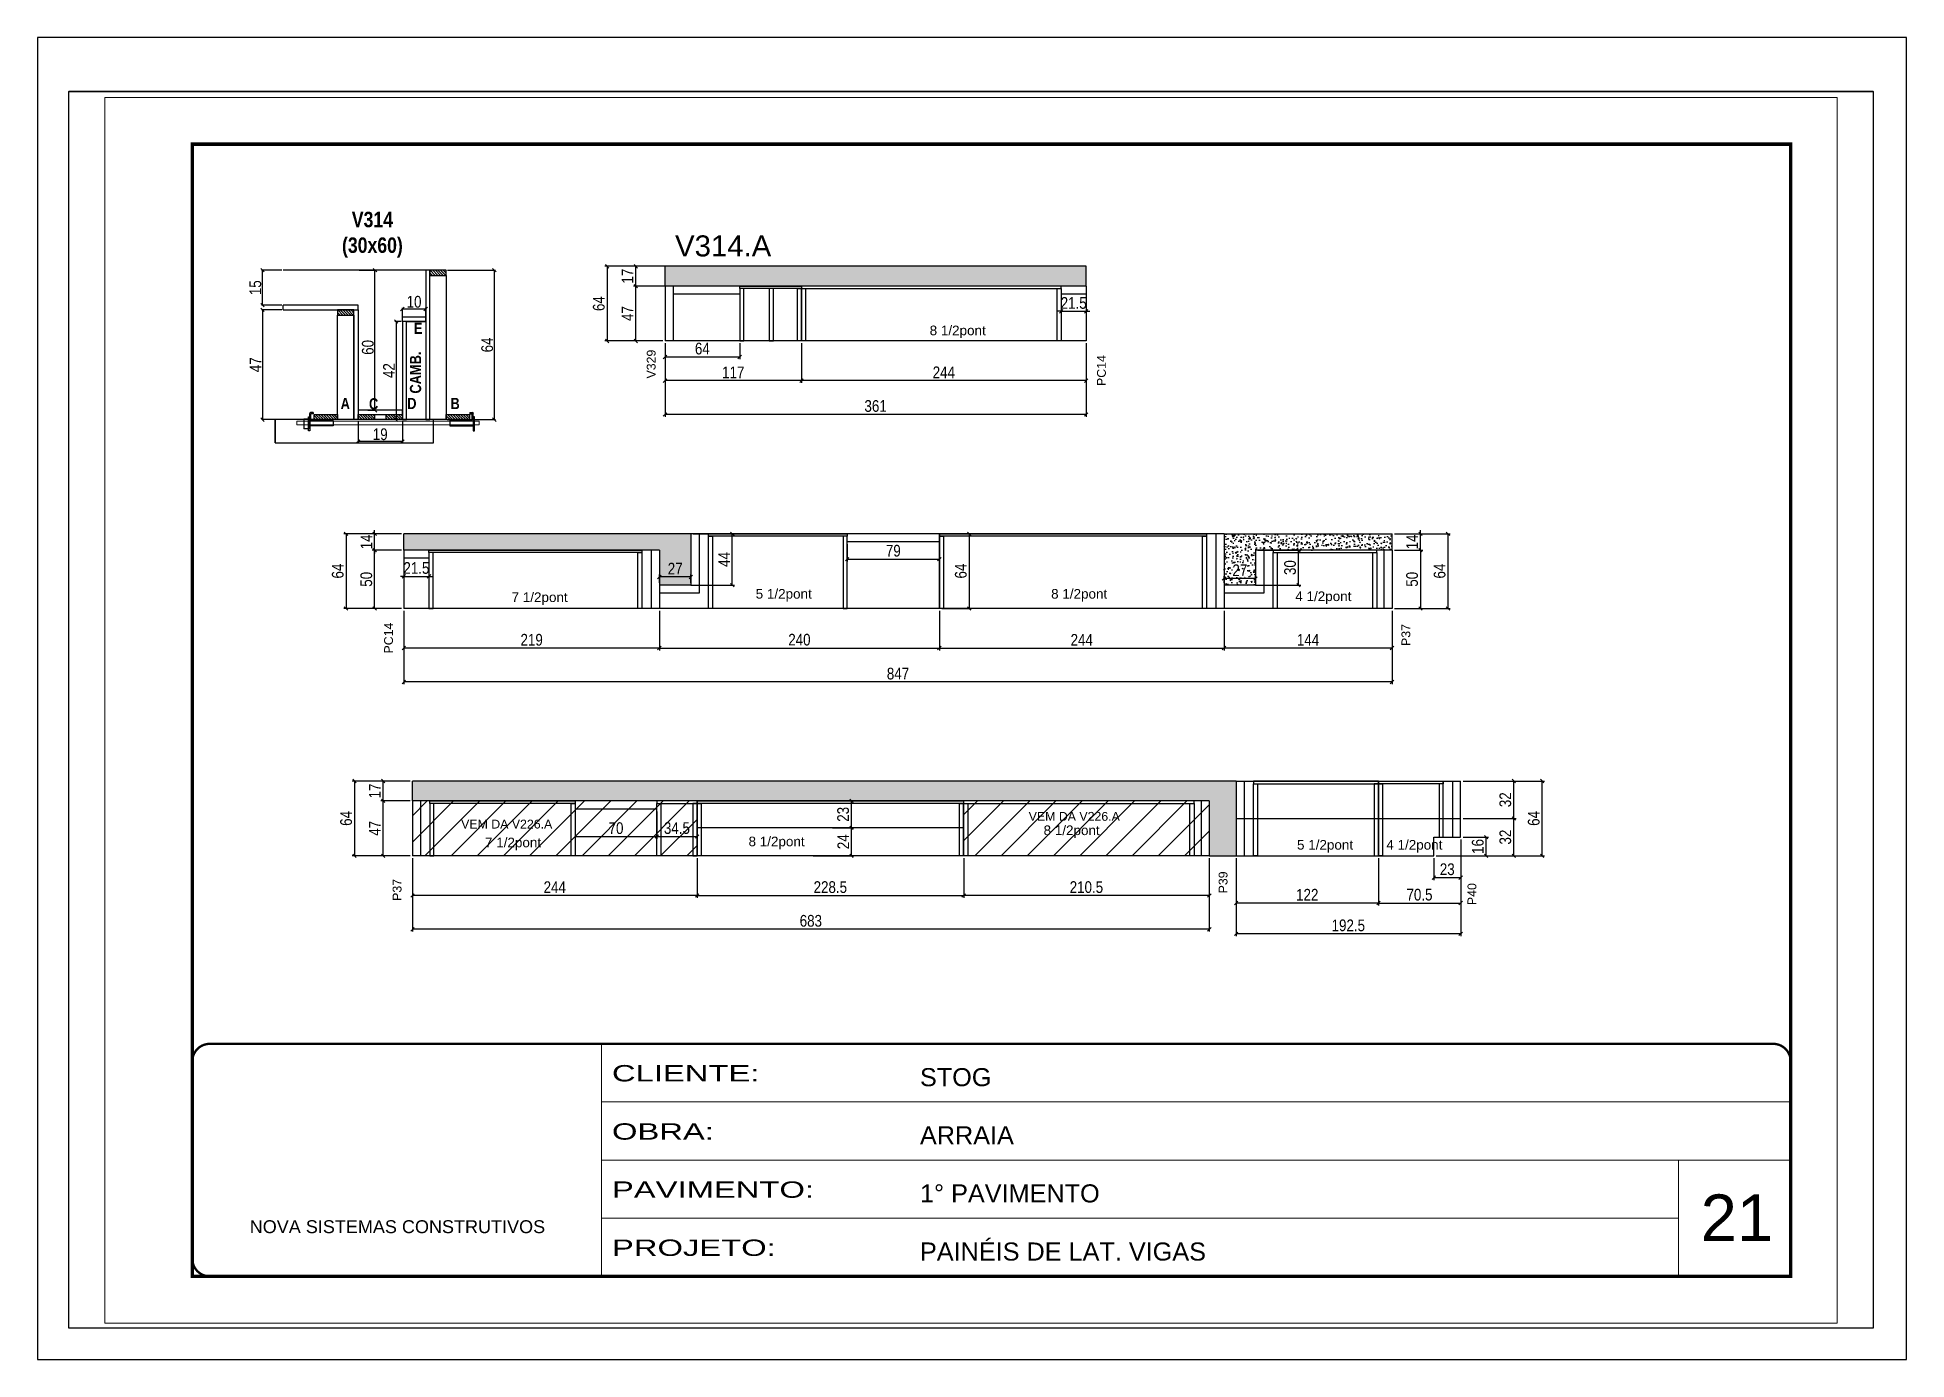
# Paper-space layout '01 (21)' of a CAD drawing. Extents: x -1 to 296, y 0 to 210.
# The model-space entities are those that its viewports show. They can reach past a viewport. Long polylines and large blocks are cut down to what shows.
import ezdxf

# ---------------------------------------------------------------- set-up
doc = ezdxf.new("R2010")
doc.units = 0
doc.linetypes.add('CONTINUO', pattern=[0])
doc.linetypes.add('DASHED', pattern=[0.75, 0.5, -0.25])
doc.layers.get('0').update_dxf_attribs({"linetype": 'CONTINUOUS'})
doc.layers.get('Defpoints').update_dxf_attribs({"linetype": 'CONTINUOUS'})
for name, color, linetype in [('barrote', 251, 'CONTINUOUS'), ('COTA', 241, 'CONTINUOUS'), ('detalhes', 4, 'CONTINUOUS'), ('NOMENCLATURA', 7, 'CONTINUOUS'), ('Painéis', 200, 'CONTINUOUS'), ('PONTALETE', 7, 'CONTINUOUS'), ('presilha', 1, 'CONTINUOUS'), ('SARR_2.2x10', 60, 'CONTINUOUS'), ('SARR_2.2x7', 40, 'CONTINUOUS'), ('SARR_3.5x7', 81, 'CONTINUOUS')]:
    doc.layers.add(name, color=color, linetype=linetype)
for name, color, linetype, lineweight in [('CARIMBO', 255, 'CONTINUOUS', 9), ('CONCRETO', 251, 'CONTINUOUS', 25), ('Folhas', 255, 'CONTINUOUS', 9), ('REAPROVEITAMENTO', 251, 'CONTINUOUS', 9), ('SARRAFO DE PRESSAO', 251, 'DASHED', 9), ('SCO-___-LAJ', 2, 'CONTINUOUS', 0)]:
    doc.layers.add(name, color=color, linetype=linetype, lineweight=lineweight)
doc.styles.add('ARIAL', font='arial.ttf')
doc.styles.add('COTA TECNICA', font='techl___.ttf', dxfattribs={"height": 10})
doc.styles.add('COTA TECNICA 2X', font='techl___.ttf', dxfattribs={"height": 10})
doc.styles.add('TECNICA', font='techb___.ttf', dxfattribs={"height": 10})
doc.styles.add('Tecnologia', font='')
doc.styles.get('Tecnologia').set_extended_font_data('Forgotten Futurist')
doc.dimstyles.new('PAINEL', dxfattribs={"dimtxt": 10, "dimasz": 3, "dimexe": 3, "dimexo": 3, "dimgap": 3, "dimtad": 1, "dimdec": 1, "dimzin": 12, "dimdsep": 46, "dimtxsty": 'COTA TECNICA', "dimblk1": 'OBLIQUE', "dimblk2": 'OBLIQUE', "dimsah": 1, "dimcen": 0.9, "dimclrd": 4, "dimclre": 4, "dimclrt": 240, "dimadec": 1, "dimazin": 3, "dimtfac": 1, "dimtdec": 1, "dimtmove": 0, "dimatfit": 3, "dimfxl": 1, "dimtolj": 1, "dimtzin": 12, "dimarcsym": 0})
doc.dimstyles.new('SECAO', dxfattribs={"dimscale": 0.333333, "dimtxt": 5, "dimasz": 9, "dimexe": 3, "dimexo": 3, "dimgap": 3, "dimtad": 1, "dimdec": 1, "dimlfac": 0.5, "dimzin": 12, "dimdsep": 46, "dimtxsty": 'COTA TECNICA 2X', "dimblk1": 'OBLIQUE', "dimblk2": 'OBLIQUE', "dimsah": 1, "dimcen": 0.9, "dimclrd": 4, "dimclre": 4, "dimclrt": 240, "dimadec": 1, "dimazin": 3, "dimtfac": 1, "dimtdec": 1, "dimtmove": 0, "dimatfit": 3, "dimfxl": 1, "dimtolj": 1, "dimtzin": 12, "dimarcsym": 0})

psp = doc.layouts.new('01 (21)')

msp = doc.modelspace()

# ---------------------------------------------------------------- texts
at = {"layer": 'CARIMBO', "style": 'ARIAL'}
msp.add_text('21', height=40, dxfattribs=at).set_placement((5640.07, 7673.82))
at = {"layer": 'detalhes', "style": 'TECNICA'}
for s, p in [('E', (4537.14, 8451.15)), ('A', (4474.36, 8386.74)), ('C', (4498.66, 8386.43)), ('D', (4531.44, 8386.74)), ('B', (4568.5, 8386.74))]:
    msp.add_text(s, height=9.6, dxfattribs=at).set_placement(p)
msp.add_text('CAMB.', height=9.6, rotation=90, dxfattribs=at).set_placement((4543.35, 8400.02))
at = {"layer": 'NOMENCLATURA', "linetype": 'Continuous', "style": 'ARIAL'}
for s, height, p in [('V314.A', 18, (4761.01, 8517.54)), ('VEM DA V226.A', 7.5671, (4577.64, 8027.36)), ('VEM DA V226.A', 7.5671, (5064.12, 8033.98))]:
    msp.add_text(s, height=height, dxfattribs=at).set_placement(p)
for s, p in [('V329', (4744.33, 8412.93)), ('PC14', (5130.24, 8406.51)), ('PC14', (4519.23, 8177.32)), ('P37', (5391.24, 8183.74)), ('P37', (4526.51, 7965.36)), ('P39', (5234.52, 7971.78)), ('P40', (5447.82, 7961.75))]:
    msp.add_text(s, height=7.567, rotation=90, dxfattribs=at).set_placement(p)
at = {"layer": 'NOMENCLATURA', "insert": (4501.59, 8555.79), "char_height": 13.2, "attachment_point": 2, "style": 'TECNICA'}
msp.add_mtext_dynamic_manual_height_columns('V314\\P(30x60)', width=13.2, gutter_width=1, heights=[0], dxfattribs=at)
at = {"layer": 'PONTALETE', "linetype": 'Continuous', "style": 'ARIAL'}
for s, p in [('8 1/2pont', (4979.26, 8450)), ('7 1/2pont', (4620.9, 8221.42)), ('5 1/2pont', (4830.13, 8224.32)), ('8 1/2pont', (5083.37, 8224.32)), ('4 1/2pont', (5292.67, 8222.23)), ('8 1/2pont', (5076.91, 8021.71)), ('7 1/2pont', (4598.11, 8011.27)), ('8 1/2pont', (4824, 8012.14)), ('5 1/2pont', (5294.13, 8009.27)), ('4 1/2pont', (5370.68, 8009.27))]:
    msp.add_text(s, height=8.25, dxfattribs=at).set_placement(p)

# ---------------------------------------------------------------- blocks, each defined once
blk = doc.blocks.new('9999999999')
at = {"color": 30, "linetype": 'CONTINUO'}
for p, q in [((98564.6, 34230.2), (98564.6, 34429.4)), ((98564.6, 34379.6), (99584, 34379.6)), ((98564.6, 34329.8), (99488, 34329.8)), ((99584, 34329.8), (99488, 34329.8)), ((99488, 34329.8), (99488, 34230.2)), ((98564.6, 34280), (99488, 34280))]:
    blk.add_line(p, q, dxfattribs=at)
at = {"color": 30, "linetype": 'CONTINUO', "const_width": 2}
blk.add_lwpolyline([(99584, 34230.2), (99584, 34414.4, 0.414214), (99569, 34429.4), (98229, 34429.4, 0.414214), (98214, 34414.4), (98214, 34245.2, 0.414214), (98229, 34230.2), (99584, 34230.2)], format="xyb", dxfattribs=at)
at = {"layer": 'Folhas'}
blk.add_lwpolyline([(98139, 34190.2), (99624, 34190.2), (99624, 35240.2), (98139, 35240.2)], close=True, dxfattribs=at)
at = {"layer": 'Folhas', "color": 30, "const_width": 3}
blk.add_lwpolyline([(98214, 34230.2), (99584, 34230.2), (99584, 35200.2), (98214, 35200.2)], close=True, dxfattribs=at)
at = {"color": 7, "linetype": 'Continuous', "ltscale": 5, "style": 'ARIAL'}
for s, height, p in [('STOG', 15.48, (98837.7, 34393.1)), ('ARRAIA', 15.48, (98837.7, 34343.3)), ('1° PAVIMENTO', 15.483, (98837.7, 34293.5)), ('NOVA SISTEMAS CONSTRUTIVOS', 11.059, (98263.2, 34267.2)), ('PAINÉIS DE LAT. VIGAS', 15.483, (98837.7, 34243.7))]:
    blk.add_text(s, height=height, dxfattribs=at).set_placement(p)
at = {"layer": 'Folhas', "color": 7, "style": 'Tecnologia', "width": 1.5}
for s, p in [('CLIENTE:', (98573.7, 34397.2)), ('OBRA:', (98573.7, 34347.3)), ('PAVIMENTO:', (98573.7, 34297.5)), ('PROJETO:', (98573.7, 34247.7))]:
    blk.add_text(s, height=14, dxfattribs=at).set_placement(p)
blk = doc.blocks.new('_Oblique')
at = {"color": 0, "linetype": 'ByBlock', "lineweight": -2}
blk.add_line((-0.5, -0.5), (0.5, 0.5), dxfattribs=at)
blk = doc.blocks.new('*D559')
at = {"layer": 'COTA', "color": 4, "lineweight": -2, "transparency": 16777216}
for p, q in [((4489.3, 8376.7), (4489.3, 8358)), ((4527.3, 8376.7), (4527.3, 8358)), ((4527.3, 8359), (4489.3, 8359))]:
    blk.add_line(p, q, dxfattribs=at)
at = {"layer": 'Defpoints', "color": 0, "transparency": 16777216}
for p in [(4489.3, 8377.7), (4527.3, 8377.7), (4489.3, 8359)]:
    blk.add_point(p, dxfattribs=at)
at = {"layer": 'COTA', "color": 4, "lineweight": -2, "transparency": 16777216, "xscale": 3, "yscale": 3, "zscale": 3, "rotation": 180}
blk.add_blockref('_Oblique', (4489.3, 8359), dxfattribs=at)
at = {"layer": 'COTA', "color": 4, "lineweight": -2, "transparency": 16777216, "xscale": 3, "yscale": 3, "zscale": 3}
blk.add_blockref('_Oblique', (4527.3, 8359), dxfattribs=at)
at = {"layer": 'COTA', "color": 240, "transparency": 16777216, "insert": (4508.3, 8365.1), "char_height": 10, "attachment_point": 5, "style": 'COTA TECNICA 2X'}
blk.add_mtext('\\A1;19', dxfattribs=at)
blk = doc.blocks.new('PRESILHA METÁLICA 1')
at = {"layer": 'presilha'}
for p, q in [((0, 13), (6, 13)), ((0, 13), (0, 0)), ((6, 0), (0, 0)), ((6, 15.5), (7.5, 15.5)), ((6, -2.5), (6, 15.5)), ((6, 13), (6, 0)), ((7.5, 10.6), (7.5, 19.9)), ((7.5, 15.5), (7.5, -2.5)), ((37.5, 4.1), (7.5, 4.1)), ((12, 21), (8.6, 21)), ((9, 11.6), (9, 18.9)), ((12, 19.5), (9.6, 19.5)), ((37.5, 11), (9.6, 11)), ((12, 21), (12, 19.5)), ((37.5, 11), (37.5, 4.1)), ((7.5, -2.5), (6, -2.5))]:
    blk.add_line(p, q, dxfattribs=at)
for centre, radius, start, end in [((8.6, 19.9), 1.14, 90, 180), ((9.6, 18.9), 0.57, 90, 180), ((9.6, 11.6), 0.57, 180, 270)]:
    blk.add_arc(centre, radius, start, end, dxfattribs=at)
blk = doc.blocks.new('PRESILHA METÁLICA 2')
at = {"layer": 'presilha'}
for p, q in [((-30.8, 13.5), (-30.8, 6.6)), ((-30.8, 13.5), (-2.8, 13.5)), ((-30.8, 6.6), (-0.8, 6.6)), ((-5.2, 23.5), (-5.2, 22)), ((-5.2, 23.5), (-1.9, 23.5)), ((-5.2, 22), (-2.8, 22)), ((-2.2, 14.1), (-2.2, 21.4)), ((0.8, 18), (-0.8, 18)), ((-0.8, 18), (-0.8, 0)), ((-0.8, 0), (0.8, 0)), ((-0.8, 14.6), (-0.8, 22.4)), ((0.8, 0), (0.8, 18))]:
    blk.add_line(p, q, dxfattribs=at)
for centre, radius, start, end in [((-2.8, 21.4), 0.57, 0, 90), ((-2.8, 14.1), 0.57, 270, 0), ((-1.9, 22.4), 1.14, 0, 90)]:
    blk.add_arc(centre, radius, start, end, dxfattribs=at)
blk = doc.blocks.new('*D560')
at = {"layer": 'COTA', "color": 4, "lineweight": -2, "transparency": 16777216}
for p, q in [((4490.3, 8505.7), (4504.8, 8505.7)), ((4503.8, 8385.7), (4503.8, 8505.7)), ((4497.8, 8385.7), (4504.8, 8385.7))]:
    blk.add_line(p, q, dxfattribs=at)
at = {"layer": 'Defpoints', "color": 0, "transparency": 16777216}
for p in [(4489.3, 8505.7), (4503.8, 8505.7), (4496.8, 8385.7)]:
    blk.add_point(p, dxfattribs=at)
at = {"layer": 'COTA', "color": 4, "lineweight": -2, "transparency": 16777216, "xscale": 3, "yscale": 3, "zscale": 3}
for p, rotation in [((4503.8, 8505.7), 90), ((4503.8, 8385.7), 270)]:
    blk.add_blockref('_Oblique', p, dxfattribs=dict(at, rotation=rotation))
at = {"layer": 'COTA', "color": 240, "transparency": 16777216, "insert": (4497.7, 8439.6), "char_height": 10, "attachment_point": 5, "rotation": 90, "style": 'COTA TECNICA 2X'}
blk.add_mtext('\\A1;60', dxfattribs=at)
blk = doc.blocks.new('*D561')
at = {"layer": 'COTA', "color": 4, "lineweight": -2, "transparency": 16777216}
for p, q in [((4527.3, 8462.7), (4527.3, 8473.5)), ((4527.3, 8472.5), (4547.3, 8472.5)), ((4547.3, 8462.7), (4547.3, 8473.5))]:
    blk.add_line(p, q, dxfattribs=at)
at = {"layer": 'Defpoints', "color": 0, "transparency": 16777216}
for p in [(4527.3, 8461.7), (4547.3, 8472.5), (4547.3, 8461.7)]:
    blk.add_point(p, dxfattribs=at)
at = {"layer": 'COTA', "color": 4, "lineweight": -2, "transparency": 16777216, "xscale": 3, "yscale": 3, "zscale": 3, "rotation": 180}
blk.add_blockref('_Oblique', (4527.3, 8472.5), dxfattribs=at)
at = {"layer": 'COTA', "color": 4, "lineweight": -2, "transparency": 16777216, "xscale": 3, "yscale": 3, "zscale": 3}
blk.add_blockref('_Oblique', (4547.3, 8472.5), dxfattribs=at)
at = {"layer": 'COTA', "color": 240, "transparency": 16777216, "insert": (4537.3, 8478.6), "char_height": 10, "attachment_point": 5, "style": 'COTA TECNICA 2X'}
blk.add_mtext('\\A1;10', dxfattribs=at)
blk = doc.blocks.new('*D562')
at = {"layer": 'COTA', "color": 4, "lineweight": -2, "transparency": 16777216}
for p, q in [((4526.3, 8461.7), (4520.9, 8461.7)), ((4521.9, 8461.7), (4521.9, 8377.7)), ((4526.3, 8377.7), (4520.9, 8377.7))]:
    blk.add_line(p, q, dxfattribs=at)
at = {"layer": 'Defpoints', "color": 0, "transparency": 16777216}
for p in [(4527.3, 8461.7), (4521.9, 8377.7), (4527.3, 8377.7)]:
    blk.add_point(p, dxfattribs=at)
at = {"layer": 'COTA', "color": 4, "lineweight": -2, "transparency": 16777216, "xscale": 3, "yscale": 3, "zscale": 3}
for p, rotation in [((4521.9, 8461.7), 90), ((4521.9, 8377.7), 270)]:
    blk.add_blockref('_Oblique', p, dxfattribs=dict(at, rotation=rotation))
at = {"layer": 'COTA', "color": 240, "transparency": 16777216, "insert": (4515.8, 8419.7), "char_height": 10, "attachment_point": 5, "rotation": 90, "style": 'COTA TECNICA 2X'}
blk.add_mtext('\\A1;42', dxfattribs=at)
blk = doc.blocks.new('*D563')
at = {"layer": 'COTA', "color": 4, "lineweight": -2, "transparency": 16777216}
for p, q in [((4565.9, 8505.7), (4607.1, 8505.7)), ((4606.1, 8505.7), (4606.1, 8377.7)), ((4565.9, 8377.7), (4607.1, 8377.7))]:
    blk.add_line(p, q, dxfattribs=at)
at = {"layer": 'Defpoints', "color": 0, "transparency": 16777216}
for p in [(4564.9, 8505.7), (4564.9, 8377.7), (4606.1, 8377.7)]:
    blk.add_point(p, dxfattribs=at)
at = {"layer": 'COTA', "color": 4, "lineweight": -2, "transparency": 16777216, "xscale": 3, "yscale": 3, "zscale": 3}
for p, rotation in [((4606.1, 8505.7), 90), ((4606.1, 8377.7), 270)]:
    blk.add_blockref('_Oblique', p, dxfattribs=dict(at, rotation=rotation))
at = {"layer": 'COTA', "color": 240, "transparency": 16777216, "insert": (4600, 8441.7), "char_height": 10, "attachment_point": 5, "rotation": 90, "style": 'COTA TECNICA 2X'}
blk.add_mtext('\\A1;64', dxfattribs=at)
blk = doc.blocks.new('*D564')
at = {"layer": 'COTA', "color": 4, "lineweight": -2, "transparency": 16777216}
for p, q in [((4424, 8471.7), (4406.4, 8471.7)), ((4407.4, 8471.7), (4407.4, 8377.7)), ((4484.7, 8377.7), (4406.4, 8377.7))]:
    blk.add_line(p, q, dxfattribs=at)
at = {"layer": 'Defpoints', "color": 0, "transparency": 16777216}
for p in [(4425, 8471.7), (4407.4, 8377.7), (4485.7, 8377.7)]:
    blk.add_point(p, dxfattribs=at)
at = {"layer": 'COTA', "color": 4, "lineweight": -2, "transparency": 16777216, "xscale": 3, "yscale": 3, "zscale": 3}
for p, rotation in [((4407.4, 8471.7), 90), ((4407.4, 8377.7), 270)]:
    blk.add_blockref('_Oblique', p, dxfattribs=dict(at, rotation=rotation))
at = {"layer": 'COTA', "color": 240, "transparency": 16777216, "insert": (4401.4, 8424.7), "char_height": 10, "attachment_point": 5, "rotation": 90, "style": 'COTA TECNICA 2X'}
blk.add_mtext('\\A1;47', dxfattribs=at)
blk = doc.blocks.new('*D565')
at = {"layer": 'COTA', "color": 4, "lineweight": -2, "transparency": 16777216}
for p, q in [((4424, 8505.7), (4406.4, 8505.7)), ((4407.4, 8475.7), (4407.4, 8505.7)), ((4424, 8475.7), (4406.4, 8475.7))]:
    blk.add_line(p, q, dxfattribs=at)
at = {"layer": 'Defpoints', "color": 0, "transparency": 16777216}
for p in [(4407.4, 8505.7), (4425, 8505.7), (4425, 8475.7)]:
    blk.add_point(p, dxfattribs=at)
at = {"layer": 'COTA', "color": 4, "lineweight": -2, "transparency": 16777216, "xscale": 3, "yscale": 3, "zscale": 3}
for p, rotation in [((4407.4, 8505.7), 90), ((4407.4, 8475.7), 270)]:
    blk.add_blockref('_Oblique', p, dxfattribs=dict(at, rotation=rotation))
at = {"layer": 'COTA', "color": 240, "transparency": 16777216, "insert": (4401.3, 8490.7), "char_height": 10, "attachment_point": 5, "rotation": 90, "style": 'COTA TECNICA 2X'}
blk.add_mtext('\\A1;15', dxfattribs=at)
blk = doc.blocks.new('*D566')
at = {"layer": 'COTA', "color": 4, "linetype": 'Continuous', "lineweight": -2, "transparency": 16777216}
for p, q in [((4869.4, 8443.1), (4869.4, 8409.1)), ((5113.4, 8443.1), (5113.4, 8409.1)), ((5113.4, 8411.1), (4869.4, 8411.1))]:
    blk.add_line(p, q, dxfattribs=at)
at = {"layer": 'Defpoints', "color": 0, "linetype": 'Continuous', "transparency": 16777216}
for p in [(4869.4, 8445.1), (5113.4, 8445.1), (4869.4, 8411.1)]:
    blk.add_point(p, dxfattribs=at)
at = {"layer": 'COTA', "color": 4, "linetype": 'Continuous', "lineweight": -2, "transparency": 16777216, "xscale": 3, "yscale": 3, "zscale": 3, "rotation": 180}
blk.add_blockref('_Oblique', (4869.4, 8411.1), dxfattribs=at)
at = {"layer": 'COTA', "color": 4, "linetype": 'Continuous', "lineweight": -2, "transparency": 16777216, "xscale": 3, "yscale": 3, "zscale": 3}
blk.add_blockref('_Oblique', (5113.4, 8411.1), dxfattribs=at)
at = {"layer": 'COTA', "color": 240, "linetype": 'Continuous', "transparency": 16777216, "insert": (4991.4, 8418.2), "char_height": 10, "attachment_point": 5, "style": 'COTA TECNICA'}
blk.add_mtext('\\A1;244', dxfattribs=at)
blk = doc.blocks.new('*D567')
at = {"layer": 'COTA', "color": 4, "linetype": 'Continuous', "lineweight": -2, "transparency": 16777216}
for p, q in [((4752.4, 8443.1), (4752.4, 8409.1)), ((4869.4, 8443.1), (4869.4, 8409.1)), ((4869.4, 8411.1), (4752.4, 8411.1))]:
    blk.add_line(p, q, dxfattribs=at)
at = {"layer": 'Defpoints', "color": 0, "linetype": 'Continuous', "transparency": 16777216}
for p in [(4752.4, 8445.1), (4869.4, 8445.1), (4752.4, 8411.1)]:
    blk.add_point(p, dxfattribs=at)
at = {"layer": 'COTA', "color": 4, "linetype": 'Continuous', "lineweight": -2, "transparency": 16777216, "xscale": 3, "yscale": 3, "zscale": 3, "rotation": 180}
blk.add_blockref('_Oblique', (4752.4, 8411.1), dxfattribs=at)
at = {"layer": 'COTA', "color": 4, "linetype": 'Continuous', "lineweight": -2, "transparency": 16777216, "xscale": 3, "yscale": 3, "zscale": 3}
blk.add_blockref('_Oblique', (4869.4, 8411.1), dxfattribs=at)
at = {"layer": 'COTA', "color": 240, "linetype": 'Continuous', "transparency": 16777216, "insert": (4810.9, 8418.2), "char_height": 10, "attachment_point": 5, "style": 'COTA TECNICA'}
blk.add_mtext('\\A1;117', dxfattribs=at)
blk = doc.blocks.new('*D568')
at = {"layer": 'COTA', "color": 4, "linetype": 'Continuous', "lineweight": -2, "transparency": 16777216}
for p, q in [((4752.4, 8443.1), (4752.4, 8380.1)), ((5113.4, 8443.1), (5113.4, 8380.1)), ((5113.4, 8382.1), (4752.4, 8382.1))]:
    blk.add_line(p, q, dxfattribs=at)
at = {"layer": 'Defpoints', "color": 0, "linetype": 'Continuous', "transparency": 16777216}
for p in [(4752.4, 8445.1), (5113.4, 8445.1), (4752.4, 8382.1)]:
    blk.add_point(p, dxfattribs=at)
at = {"layer": 'COTA', "color": 4, "linetype": 'Continuous', "lineweight": -2, "transparency": 16777216, "xscale": 3, "yscale": 3, "zscale": 3, "rotation": 180}
blk.add_blockref('_Oblique', (4752.4, 8382.1), dxfattribs=at)
at = {"layer": 'COTA', "color": 4, "linetype": 'Continuous', "lineweight": -2, "transparency": 16777216, "xscale": 3, "yscale": 3, "zscale": 3}
blk.add_blockref('_Oblique', (5113.4, 8382.1), dxfattribs=at)
at = {"layer": 'COTA', "color": 240, "linetype": 'Continuous', "transparency": 16777216, "insert": (4932.9, 8389.3), "char_height": 10, "attachment_point": 5, "style": 'COTA TECNICA'}
blk.add_mtext('\\A1;361', dxfattribs=at)
blk = doc.blocks.new('*D569')
at = {"layer": 'COTA', "color": 4, "linetype": 'Continuous', "lineweight": -2, "transparency": 16777216}
for p, q in [((4754, 8492.1), (4725.4, 8492.1)), ((4727.4, 8445.1), (4727.4, 8492.1)), ((4750.4, 8445.1), (4725.4, 8445.1))]:
    blk.add_line(p, q, dxfattribs=at)
at = {"layer": 'Defpoints', "color": 0, "linetype": 'Continuous', "transparency": 16777216}
for p in [(4727.4, 8492.1), (4756, 8492.1), (4752.4, 8445.1)]:
    blk.add_point(p, dxfattribs=at)
at = {"layer": 'COTA', "color": 4, "linetype": 'Continuous', "lineweight": -2, "transparency": 16777216, "xscale": 3, "yscale": 3, "zscale": 3}
for p, rotation in [((4727.4, 8492.1), 90), ((4727.4, 8445.1), 270)]:
    blk.add_blockref('_Oblique', p, dxfattribs=dict(at, rotation=rotation))
at = {"layer": 'COTA', "color": 240, "linetype": 'Continuous', "transparency": 16777216, "insert": (4720.3, 8468.6), "char_height": 10, "attachment_point": 5, "rotation": 90, "style": 'COTA TECNICA'}
blk.add_mtext('\\A1;47', dxfattribs=at)
blk = doc.blocks.new('*D570')
at = {"layer": 'COTA', "color": 4, "linetype": 'Continuous', "lineweight": -2, "transparency": 16777216}
for p, q in [((4754, 8509.1), (4725.4, 8509.1)), ((4727.4, 8492.1), (4727.4, 8509.1)), ((4754, 8492.1), (4725.4, 8492.1))]:
    blk.add_line(p, q, dxfattribs=at)
at = {"layer": 'Defpoints', "color": 0, "linetype": 'Continuous', "transparency": 16777216}
for p in [(4727.4, 8509.1), (4756, 8509.1), (4756, 8492.1)]:
    blk.add_point(p, dxfattribs=at)
at = {"layer": 'COTA', "color": 4, "linetype": 'Continuous', "lineweight": -2, "transparency": 16777216, "xscale": 3, "yscale": 3, "zscale": 3}
for p, rotation in [((4727.4, 8509.1), 90), ((4727.4, 8492.1), 270)]:
    blk.add_blockref('_Oblique', p, dxfattribs=dict(at, rotation=rotation))
at = {"layer": 'COTA', "color": 240, "linetype": 'Continuous', "transparency": 16777216, "insert": (4720.3, 8500.6), "char_height": 10, "attachment_point": 5, "rotation": 90, "style": 'COTA TECNICA'}
blk.add_mtext('\\A1;17', dxfattribs=at)
blk = doc.blocks.new('*D571')
at = {"layer": 'COTA', "color": 4, "linetype": 'Continuous', "lineweight": -2, "transparency": 16777216}
for p, q in [((4750.4, 8509.1), (4700.8, 8509.1)), ((4702.8, 8509.1), (4702.8, 8445.1)), ((4750.4, 8445.1), (4700.8, 8445.1))]:
    blk.add_line(p, q, dxfattribs=at)
at = {"layer": 'Defpoints', "color": 0, "linetype": 'Continuous', "transparency": 16777216}
for p in [(4752.4, 8509.1), (4702.8, 8445.1), (4752.4, 8445.1)]:
    blk.add_point(p, dxfattribs=at)
at = {"layer": 'COTA', "color": 4, "linetype": 'Continuous', "lineweight": -2, "transparency": 16777216, "xscale": 3, "yscale": 3, "zscale": 3}
for p, rotation in [((4702.8, 8509.1), 90), ((4702.8, 8445.1), 270)]:
    blk.add_blockref('_Oblique', p, dxfattribs=dict(at, rotation=rotation))
at = {"layer": 'COTA', "color": 240, "linetype": 'Continuous', "transparency": 16777216, "insert": (4695.7, 8477.1), "char_height": 10, "attachment_point": 5, "rotation": 90, "style": 'COTA TECNICA'}
blk.add_mtext('\\A1;64', dxfattribs=at)
blk = doc.blocks.new('*D572')
at = {"layer": 'COTA', "color": 4, "linetype": 'Continuous', "lineweight": -2, "transparency": 16777216}
for p, q in [((5091.9, 8483.1), (5091.9, 8468.5)), ((5113.4, 8483.1), (5113.4, 8468.5)), ((5091.9, 8470.5), (5088.9, 8470.5)), ((5091.9, 8470.5), (5113.4, 8470.5)), ((5113.4, 8470.5), (5116.4, 8470.5))]:
    blk.add_line(p, q, dxfattribs=at)
at = {"layer": 'Defpoints', "color": 0, "linetype": 'Continuous', "transparency": 16777216}
for p in [(5091.9, 8485.1), (5113.4, 8485.1), (5113.4, 8470.5)]:
    blk.add_point(p, dxfattribs=at)
at = {"layer": 'COTA', "color": 4, "linetype": 'Continuous', "lineweight": -2, "transparency": 16777216, "xscale": 3, "yscale": 3, "zscale": 3}
blk.add_blockref('_Oblique', (5091.9, 8470.5), dxfattribs=at)
at = {"layer": 'COTA', "color": 4, "linetype": 'Continuous', "lineweight": -2, "transparency": 16777216, "xscale": 3, "yscale": 3, "zscale": 3, "rotation": 180}
blk.add_blockref('_Oblique', (5113.4, 8470.5), dxfattribs=at)
at = {"layer": 'COTA', "color": 240, "linetype": 'Continuous', "transparency": 16777216, "insert": (5102.7, 8477.6), "char_height": 10, "attachment_point": 5, "style": 'COTA TECNICA'}
blk.add_mtext('\\A1;21.5', dxfattribs=at)
blk = doc.blocks.new('*D573')
at = {"layer": 'COTA', "color": 4, "linetype": 'Continuous', "lineweight": -2, "transparency": 16777216}
for p, q in [((5231.6, 8213.9), (5231.6, 8180)), ((5375.6, 8213.9), (5375.6, 8180)), ((5375.6, 8182), (5231.6, 8182))]:
    blk.add_line(p, q, dxfattribs=at)
at = {"layer": 'Defpoints', "color": 0, "linetype": 'Continuous', "transparency": 16777216}
for p in [(5231.6, 8215.9), (5375.6, 8215.9), (5231.6, 8182)]:
    blk.add_point(p, dxfattribs=at)
at = {"layer": 'COTA', "color": 4, "linetype": 'Continuous', "lineweight": -2, "transparency": 16777216, "xscale": 3, "yscale": 3, "zscale": 3, "rotation": 180}
blk.add_blockref('_Oblique', (5231.6, 8182), dxfattribs=at)
at = {"layer": 'COTA', "color": 4, "linetype": 'Continuous', "lineweight": -2, "transparency": 16777216, "xscale": 3, "yscale": 3, "zscale": 3}
blk.add_blockref('_Oblique', (5375.6, 8182), dxfattribs=at)
at = {"layer": 'COTA', "color": 240, "linetype": 'Continuous', "transparency": 16777216, "insert": (5303.6, 8189), "char_height": 10, "attachment_point": 5, "style": 'COTA TECNICA'}
blk.add_mtext('\\A1;144', dxfattribs=at)
blk = doc.blocks.new('*D574')
at = {"layer": 'COTA', "color": 4, "linetype": 'Continuous', "lineweight": -2, "transparency": 16777216}
for p, q in [((4528.6, 8213.9), (4528.6, 8180)), ((4747.6, 8213.9), (4747.6, 8180)), ((4747.6, 8182), (4528.6, 8182))]:
    blk.add_line(p, q, dxfattribs=at)
at = {"layer": 'Defpoints', "color": 0, "linetype": 'Continuous', "transparency": 16777216}
for p in [(4528.6, 8215.9), (4747.6, 8215.9), (4528.6, 8182)]:
    blk.add_point(p, dxfattribs=at)
at = {"layer": 'COTA', "color": 4, "linetype": 'Continuous', "lineweight": -2, "transparency": 16777216, "xscale": 3, "yscale": 3, "zscale": 3, "rotation": 180}
blk.add_blockref('_Oblique', (4528.6, 8182), dxfattribs=at)
at = {"layer": 'COTA', "color": 4, "linetype": 'Continuous', "lineweight": -2, "transparency": 16777216, "xscale": 3, "yscale": 3, "zscale": 3}
blk.add_blockref('_Oblique', (4747.6, 8182), dxfattribs=at)
at = {"layer": 'COTA', "color": 240, "linetype": 'Continuous', "transparency": 16777216, "insert": (4638.1, 8189), "char_height": 10, "attachment_point": 5, "style": 'COTA TECNICA'}
blk.add_mtext('\\A1;219', dxfattribs=at)
blk = doc.blocks.new('*D575')
at = {"layer": 'COTA', "color": 4, "linetype": 'Continuous', "lineweight": -2, "transparency": 16777216}
for p, q in [((4528.6, 8213.9), (4528.6, 8150.9)), ((5375.6, 8213.9), (5375.6, 8150.9)), ((5375.6, 8152.9), (4528.6, 8152.9))]:
    blk.add_line(p, q, dxfattribs=at)
at = {"layer": 'Defpoints', "color": 0, "linetype": 'Continuous', "transparency": 16777216}
for p in [(4528.6, 8215.9), (5375.6, 8215.9), (4528.6, 8152.9)]:
    blk.add_point(p, dxfattribs=at)
at = {"layer": 'COTA', "color": 4, "linetype": 'Continuous', "lineweight": -2, "transparency": 16777216, "xscale": 3, "yscale": 3, "zscale": 3, "rotation": 180}
blk.add_blockref('_Oblique', (4528.6, 8152.9), dxfattribs=at)
at = {"layer": 'COTA', "color": 4, "linetype": 'Continuous', "lineweight": -2, "transparency": 16777216, "xscale": 3, "yscale": 3, "zscale": 3}
blk.add_blockref('_Oblique', (5375.6, 8152.9), dxfattribs=at)
at = {"layer": 'COTA', "color": 240, "linetype": 'Continuous', "transparency": 16777216, "insert": (4952.1, 8160), "char_height": 10, "attachment_point": 5, "style": 'COTA TECNICA'}
blk.add_mtext('\\A1;847', dxfattribs=at)
blk = doc.blocks.new('*D576')
at = {"layer": 'COTA', "color": 4, "linetype": 'Continuous', "lineweight": -2, "transparency": 16777216}
for p, q in [((4526.6, 8265.9), (4501.5, 8265.9)), ((4503.5, 8215.9), (4503.5, 8265.9)), ((4526.6, 8215.9), (4501.5, 8215.9))]:
    blk.add_line(p, q, dxfattribs=at)
at = {"layer": 'Defpoints', "color": 0, "linetype": 'Continuous', "transparency": 16777216}
for p in [(4503.5, 8265.9), (4528.6, 8265.9), (4528.6, 8215.9)]:
    blk.add_point(p, dxfattribs=at)
at = {"layer": 'COTA', "color": 4, "linetype": 'Continuous', "lineweight": -2, "transparency": 16777216, "xscale": 3, "yscale": 3, "zscale": 3}
for p, rotation in [((4503.5, 8265.9), 90), ((4503.5, 8215.9), 270)]:
    blk.add_blockref('_Oblique', p, dxfattribs=dict(at, rotation=rotation))
at = {"layer": 'COTA', "color": 240, "linetype": 'Continuous', "transparency": 16777216, "insert": (4496.4, 8240.9), "char_height": 10, "attachment_point": 5, "rotation": 90, "style": 'COTA TECNICA'}
blk.add_mtext('\\A1;50', dxfattribs=at)
blk = doc.blocks.new('*D577')
at = {"layer": 'COTA', "color": 4, "linetype": 'Continuous', "lineweight": -2, "transparency": 16777216}
for p, q in [((4526.6, 8279.9), (4501.5, 8279.9)), ((4503.5, 8279.9), (4503.5, 8282.9)), ((4503.5, 8265.9), (4503.5, 8279.9)), ((4526.6, 8265.9), (4501.5, 8265.9)), ((4503.5, 8265.9), (4503.5, 8262.9))]:
    blk.add_line(p, q, dxfattribs=at)
at = {"layer": 'Defpoints', "color": 0, "linetype": 'Continuous', "transparency": 16777216}
for p in [(4503.5, 8279.9), (4528.6, 8279.9), (4528.6, 8265.9)]:
    blk.add_point(p, dxfattribs=at)
at = {"layer": 'COTA', "color": 4, "linetype": 'Continuous', "lineweight": -2, "transparency": 16777216, "xscale": 3, "yscale": 3, "zscale": 3}
for p, rotation in [((4503.5, 8279.9), 270), ((4503.5, 8265.9), 90)]:
    blk.add_blockref('_Oblique', p, dxfattribs=dict(at, rotation=rotation))
at = {"layer": 'COTA', "color": 240, "linetype": 'Continuous', "transparency": 16777216, "insert": (4496.5, 8272.9), "char_height": 10, "attachment_point": 5, "rotation": 90, "style": 'COTA TECNICA'}
blk.add_mtext('\\A1;14', dxfattribs=at)
blk = doc.blocks.new('*D578')
at = {"layer": 'COTA', "color": 4, "linetype": 'Continuous', "lineweight": -2, "transparency": 16777216}
for p, q in [((4526.6, 8279.9), (4477, 8279.9)), ((4479, 8279.9), (4479, 8215.9)), ((4526.6, 8215.9), (4477, 8215.9))]:
    blk.add_line(p, q, dxfattribs=at)
at = {"layer": 'Defpoints', "color": 0, "linetype": 'Continuous', "transparency": 16777216}
for p in [(4528.6, 8279.9), (4479, 8215.9), (4528.6, 8215.9)]:
    blk.add_point(p, dxfattribs=at)
at = {"layer": 'COTA', "color": 4, "linetype": 'Continuous', "lineweight": -2, "transparency": 16777216, "xscale": 3, "yscale": 3, "zscale": 3}
for p, rotation in [((4479, 8279.9), 90), ((4479, 8215.9), 270)]:
    blk.add_blockref('_Oblique', p, dxfattribs=dict(at, rotation=rotation))
at = {"layer": 'COTA', "color": 240, "linetype": 'Continuous', "transparency": 16777216, "insert": (4471.9, 8247.9), "char_height": 10, "attachment_point": 5, "rotation": 90, "style": 'COTA TECNICA'}
blk.add_mtext('\\A1;64', dxfattribs=at)
blk = doc.blocks.new('*D579')
at = {"layer": 'COTA', "color": 4, "linetype": 'Continuous', "lineweight": -2, "transparency": 16777216}
for p, q in [((4987.6, 8213.9), (4987.6, 8180)), ((5231.6, 8213.9), (5231.6, 8180)), ((4987.6, 8182), (5231.6, 8182))]:
    blk.add_line(p, q, dxfattribs=at)
at = {"layer": 'Defpoints', "color": 0, "linetype": 'Continuous', "transparency": 16777216}
for p in [(4987.6, 8215.9), (5231.6, 8215.9), (5231.6, 8182)]:
    blk.add_point(p, dxfattribs=at)
at = {"layer": 'COTA', "color": 4, "linetype": 'Continuous', "lineweight": -2, "transparency": 16777216, "xscale": 3, "yscale": 3, "zscale": 3, "rotation": 180}
blk.add_blockref('_Oblique', (4987.6, 8182), dxfattribs=at)
at = {"layer": 'COTA', "color": 4, "linetype": 'Continuous', "lineweight": -2, "transparency": 16777216, "xscale": 3, "yscale": 3, "zscale": 3}
blk.add_blockref('_Oblique', (5231.6, 8182), dxfattribs=at)
at = {"layer": 'COTA', "color": 240, "linetype": 'Continuous', "transparency": 16777216, "insert": (5109.6, 8189), "char_height": 10, "attachment_point": 5, "style": 'COTA TECNICA'}
blk.add_mtext('\\A1;244', dxfattribs=at)
blk = doc.blocks.new('*D580')
at = {"layer": 'COTA', "color": 4, "linetype": 'Continuous', "lineweight": -2, "transparency": 16777216}
for p, q in [((4776.6, 8279.9), (4812.1, 8279.9)), ((4810.1, 8235.9), (4810.1, 8279.9)), ((4776.6, 8235.9), (4812.1, 8235.9))]:
    blk.add_line(p, q, dxfattribs=at)
at = {"layer": 'Defpoints', "color": 0, "linetype": 'Continuous', "transparency": 16777216}
for p in [(4774.6, 8279.9), (4810.1, 8279.9), (4774.6, 8235.9)]:
    blk.add_point(p, dxfattribs=at)
at = {"layer": 'COTA', "color": 4, "linetype": 'Continuous', "lineweight": -2, "transparency": 16777216, "xscale": 3, "yscale": 3, "zscale": 3}
for p, rotation in [((4810.1, 8279.9), 90), ((4810.1, 8235.9), 270)]:
    blk.add_blockref('_Oblique', p, dxfattribs=dict(at, rotation=rotation))
at = {"layer": 'COTA', "color": 240, "linetype": 'Continuous', "transparency": 16777216, "insert": (4803.1, 8257.9), "char_height": 10, "attachment_point": 5, "rotation": 90, "style": 'COTA TECNICA'}
blk.add_mtext('\\A1;44', dxfattribs=at)
blk = doc.blocks.new('*D581')
at = {"layer": 'COTA', "color": 4, "linetype": 'Continuous', "lineweight": -2, "transparency": 16777216}
for p, q in [((4747.6, 8237.9), (4747.6, 8244.9)), ((4774.6, 8242.9), (4747.6, 8242.9)), ((4774.6, 8237.9), (4774.6, 8244.9))]:
    blk.add_line(p, q, dxfattribs=at)
at = {"layer": 'Defpoints', "color": 0, "linetype": 'Continuous', "transparency": 16777216}
for p in [(4747.6, 8242.9), (4747.6, 8235.9), (4774.6, 8235.9)]:
    blk.add_point(p, dxfattribs=at)
at = {"layer": 'COTA', "color": 4, "linetype": 'Continuous', "lineweight": -2, "transparency": 16777216, "xscale": 3, "yscale": 3, "zscale": 3, "rotation": 180}
blk.add_blockref('_Oblique', (4747.6, 8242.9), dxfattribs=at)
at = {"layer": 'COTA', "color": 4, "linetype": 'Continuous', "lineweight": -2, "transparency": 16777216, "xscale": 3, "yscale": 3, "zscale": 3}
blk.add_blockref('_Oblique', (4774.6, 8242.9), dxfattribs=at)
at = {"layer": 'COTA', "color": 240, "linetype": 'Continuous', "transparency": 16777216, "insert": (4761.1, 8250), "char_height": 10, "attachment_point": 5, "style": 'COTA TECNICA'}
blk.add_mtext('\\A1;27', dxfattribs=at)
blk = doc.blocks.new('*D582')
at = {"layer": 'COTA', "color": 4, "linetype": 'Continuous', "lineweight": -2, "transparency": 16777216}
for p, q in [((5260.6, 8265.9), (5297.4, 8265.9)), ((5295.4, 8235.9), (5295.4, 8265.9)), ((5260.6, 8235.9), (5297.4, 8235.9))]:
    blk.add_line(p, q, dxfattribs=at)
at = {"layer": 'Defpoints', "color": 0, "linetype": 'Continuous', "transparency": 16777216}
for p in [(5258.6, 8265.9), (5295.4, 8265.9), (5258.6, 8235.9)]:
    blk.add_point(p, dxfattribs=at)
at = {"layer": 'COTA', "color": 4, "linetype": 'Continuous', "lineweight": -2, "transparency": 16777216, "xscale": 3, "yscale": 3, "zscale": 3}
for p, rotation in [((5295.4, 8265.9), 90), ((5295.4, 8235.9), 270)]:
    blk.add_blockref('_Oblique', p, dxfattribs=dict(at, rotation=rotation))
at = {"layer": 'COTA', "color": 240, "linetype": 'Continuous', "transparency": 16777216, "insert": (5288.2, 8250.9), "char_height": 10, "attachment_point": 5, "rotation": 90, "style": 'COTA TECNICA'}
blk.add_mtext('\\A1;30', dxfattribs=at)
blk = doc.blocks.new('*D583')
at = {"layer": 'COTA', "color": 4, "linetype": 'Continuous', "lineweight": -2, "transparency": 16777216}
for p, q in [((5231.6, 8237.9), (5231.6, 8243.5)), ((5258.6, 8241.5), (5231.6, 8241.5)), ((5258.6, 8237.9), (5258.6, 8243.5))]:
    blk.add_line(p, q, dxfattribs=at)
at = {"layer": 'Defpoints', "color": 0, "linetype": 'Continuous', "transparency": 16777216}
for p in [(5231.6, 8241.5), (5231.6, 8235.9), (5258.6, 8235.9)]:
    blk.add_point(p, dxfattribs=at)
at = {"layer": 'COTA', "color": 4, "linetype": 'Continuous', "lineweight": -2, "transparency": 16777216, "xscale": 3, "yscale": 3, "zscale": 3, "rotation": 180}
blk.add_blockref('_Oblique', (5231.6, 8241.5), dxfattribs=at)
at = {"layer": 'COTA', "color": 4, "linetype": 'Continuous', "lineweight": -2, "transparency": 16777216, "xscale": 3, "yscale": 3, "zscale": 3}
blk.add_blockref('_Oblique', (5258.6, 8241.5), dxfattribs=at)
at = {"layer": 'COTA', "color": 240, "linetype": 'Continuous', "transparency": 16777216, "insert": (5245.1, 8248.6), "char_height": 10, "attachment_point": 5, "style": 'COTA TECNICA'}
blk.add_mtext('\\A1;27', dxfattribs=at)
blk = doc.blocks.new('*D584')
at = {"layer": 'COTA', "color": 4, "linetype": 'Continuous', "lineweight": -2, "transparency": 16777216}
for p, q in [((4747.6, 8213.9), (4747.6, 8180)), ((4987.6, 8213.9), (4987.6, 8180)), ((4747.6, 8182), (4987.6, 8182))]:
    blk.add_line(p, q, dxfattribs=at)
at = {"layer": 'Defpoints', "color": 0, "linetype": 'Continuous', "transparency": 16777216}
for p in [(4747.6, 8215.9), (4987.6, 8215.9), (4987.6, 8182)]:
    blk.add_point(p, dxfattribs=at)
at = {"layer": 'COTA', "color": 4, "linetype": 'Continuous', "lineweight": -2, "transparency": 16777216, "xscale": 3, "yscale": 3, "zscale": 3, "rotation": 180}
blk.add_blockref('_Oblique', (4747.6, 8182), dxfattribs=at)
at = {"layer": 'COTA', "color": 4, "linetype": 'Continuous', "lineweight": -2, "transparency": 16777216, "xscale": 3, "yscale": 3, "zscale": 3}
blk.add_blockref('_Oblique', (4987.6, 8182), dxfattribs=at)
at = {"layer": 'COTA', "color": 240, "linetype": 'Continuous', "transparency": 16777216, "insert": (4867.6, 8189.1), "char_height": 10, "attachment_point": 5, "style": 'COTA TECNICA'}
blk.add_mtext('\\A1;240', dxfattribs=at)
blk = doc.blocks.new('*D585')
at = {"layer": 'COTA', "color": 4, "linetype": 'Continuous', "lineweight": -2, "transparency": 16777216}
for p, q in [((4989.6, 8279.9), (5015.1, 8279.9)), ((5013.1, 8279.9), (5013.1, 8215.9)), ((4989.6, 8215.9), (5015.1, 8215.9))]:
    blk.add_line(p, q, dxfattribs=at)
at = {"layer": 'Defpoints', "color": 0, "linetype": 'Continuous', "transparency": 16777216}
for p in [(4987.6, 8279.9), (4987.6, 8215.9), (5013.1, 8215.9)]:
    blk.add_point(p, dxfattribs=at)
at = {"layer": 'COTA', "color": 4, "linetype": 'Continuous', "lineweight": -2, "transparency": 16777216, "xscale": 3, "yscale": 3, "zscale": 3}
for p, rotation in [((5013.1, 8279.9), 90), ((5013.1, 8215.9), 270)]:
    blk.add_blockref('_Oblique', p, dxfattribs=dict(at, rotation=rotation))
at = {"layer": 'COTA', "color": 240, "linetype": 'Continuous', "transparency": 16777216, "insert": (5006, 8247.9), "char_height": 10, "attachment_point": 5, "rotation": 90, "style": 'COTA TECNICA'}
blk.add_mtext('\\A1;64', dxfattribs=at)
blk = doc.blocks.new('*D586')
at = {"layer": 'COTA', "color": 4, "linetype": 'Continuous', "lineweight": -2, "transparency": 16777216}
for p, q in [((5377.6, 8265.9), (5401.9, 8265.9)), ((5399.9, 8265.9), (5399.9, 8215.9)), ((5377.6, 8215.9), (5401.9, 8215.9))]:
    blk.add_line(p, q, dxfattribs=at)
at = {"layer": 'Defpoints', "color": 0, "linetype": 'Continuous', "transparency": 16777216}
for p in [(5375.6, 8265.9), (5375.6, 8215.9), (5399.9, 8215.9)]:
    blk.add_point(p, dxfattribs=at)
at = {"layer": 'COTA', "color": 4, "linetype": 'Continuous', "lineweight": -2, "transparency": 16777216, "xscale": 3, "yscale": 3, "zscale": 3}
for p, rotation in [((5399.9, 8265.9), 90), ((5399.9, 8215.9), 270)]:
    blk.add_blockref('_Oblique', p, dxfattribs=dict(at, rotation=rotation))
at = {"layer": 'COTA', "color": 240, "linetype": 'Continuous', "transparency": 16777216, "insert": (5392.8, 8240.9), "char_height": 10, "attachment_point": 5, "rotation": 90, "style": 'COTA TECNICA'}
blk.add_mtext('\\A1;50', dxfattribs=at)
blk = doc.blocks.new('*D587')
at = {"layer": 'COTA', "color": 4, "linetype": 'Continuous', "lineweight": -2, "transparency": 16777216}
for p, q in [((5377.6, 8279.9), (5401.9, 8279.9)), ((5399.9, 8279.9), (5399.9, 8282.9)), ((5399.9, 8265.9), (5399.9, 8279.9)), ((5377.6, 8265.9), (5401.9, 8265.9)), ((5399.9, 8265.9), (5399.9, 8262.9))]:
    blk.add_line(p, q, dxfattribs=at)
at = {"layer": 'Defpoints', "color": 0, "linetype": 'Continuous', "transparency": 16777216}
for p in [(5375.6, 8279.9), (5399.9, 8279.9), (5375.6, 8265.9)]:
    blk.add_point(p, dxfattribs=at)
at = {"layer": 'COTA', "color": 4, "linetype": 'Continuous', "lineweight": -2, "transparency": 16777216, "xscale": 3, "yscale": 3, "zscale": 3}
for p, rotation in [((5399.9, 8279.9), 270), ((5399.9, 8265.9), 90)]:
    blk.add_blockref('_Oblique', p, dxfattribs=dict(at, rotation=rotation))
at = {"layer": 'COTA', "color": 240, "linetype": 'Continuous', "transparency": 16777216, "insert": (5392.8, 8272.9), "char_height": 10, "attachment_point": 5, "rotation": 90, "style": 'COTA TECNICA'}
blk.add_mtext('\\A1;14', dxfattribs=at)
blk = doc.blocks.new('*D588')
at = {"layer": 'COTA', "color": 4, "linetype": 'Continuous', "lineweight": -2, "transparency": 16777216}
for p, q in [((5377.6, 8279.9), (5425.5, 8279.9)), ((5423.5, 8279.9), (5423.5, 8215.9)), ((5377.6, 8215.9), (5425.5, 8215.9))]:
    blk.add_line(p, q, dxfattribs=at)
at = {"layer": 'Defpoints', "color": 0, "linetype": 'Continuous', "transparency": 16777216}
for p in [(5375.6, 8279.9), (5375.6, 8215.9), (5423.5, 8215.9)]:
    blk.add_point(p, dxfattribs=at)
at = {"layer": 'COTA', "color": 4, "linetype": 'Continuous', "lineweight": -2, "transparency": 16777216, "xscale": 3, "yscale": 3, "zscale": 3}
for p, rotation in [((5423.5, 8279.9), 90), ((5423.5, 8215.9), 270)]:
    blk.add_blockref('_Oblique', p, dxfattribs=dict(at, rotation=rotation))
at = {"layer": 'COTA', "color": 240, "linetype": 'Continuous', "transparency": 16777216, "insert": (5416.4, 8247.9), "char_height": 10, "attachment_point": 5, "rotation": 90, "style": 'COTA TECNICA'}
blk.add_mtext('\\A1;64', dxfattribs=at)
blk = doc.blocks.new('*D589')
at = {"layer": 'COTA', "color": 4, "linetype": 'Continuous', "lineweight": -2, "transparency": 16777216}
for p, q in [((4908.6, 8270.9), (4908.6, 8256.2)), ((4987.6, 8270.9), (4987.6, 8256.2)), ((4908.6, 8258.2), (4987.6, 8258.2))]:
    blk.add_line(p, q, dxfattribs=at)
at = {"layer": 'Defpoints', "color": 0, "linetype": 'Continuous', "transparency": 16777216}
for p in [(4908.6, 8272.9), (4987.6, 8272.9), (4987.6, 8258.2)]:
    blk.add_point(p, dxfattribs=at)
at = {"layer": 'COTA', "color": 4, "linetype": 'Continuous', "lineweight": -2, "transparency": 16777216, "xscale": 3, "yscale": 3, "zscale": 3, "rotation": 180}
blk.add_blockref('_Oblique', (4908.6, 8258.2), dxfattribs=at)
at = {"layer": 'COTA', "color": 4, "linetype": 'Continuous', "lineweight": -2, "transparency": 16777216, "xscale": 3, "yscale": 3, "zscale": 3}
blk.add_blockref('_Oblique', (4987.6, 8258.2), dxfattribs=at)
at = {"layer": 'COTA', "color": 240, "linetype": 'Continuous', "transparency": 16777216, "insert": (4948.1, 8265.3), "char_height": 10, "attachment_point": 5, "style": 'COTA TECNICA'}
blk.add_mtext('\\A1;79', dxfattribs=at)
blk = doc.blocks.new('*D590')
at = {"layer": 'COTA', "color": 4, "linetype": 'Continuous', "lineweight": -2, "transparency": 16777216}
for p, q in [((5008.4, 8002), (5008.4, 7968)), ((5218.9, 8002), (5218.9, 7968)), ((5218.9, 7970), (5008.4, 7970))]:
    blk.add_line(p, q, dxfattribs=at)
at = {"layer": 'Defpoints', "color": 0, "linetype": 'Continuous', "transparency": 16777216}
for p in [(5008.4, 8004), (5218.9, 8004), (5008.4, 7970)]:
    blk.add_point(p, dxfattribs=at)
at = {"layer": 'COTA', "color": 4, "linetype": 'Continuous', "lineweight": -2, "transparency": 16777216, "xscale": 3, "yscale": 3, "zscale": 3, "rotation": 180}
blk.add_blockref('_Oblique', (5008.4, 7970), dxfattribs=at)
at = {"layer": 'COTA', "color": 4, "linetype": 'Continuous', "lineweight": -2, "transparency": 16777216, "xscale": 3, "yscale": 3, "zscale": 3}
blk.add_blockref('_Oblique', (5218.9, 7970), dxfattribs=at)
at = {"layer": 'COTA', "color": 240, "linetype": 'Continuous', "transparency": 16777216, "insert": (5113.6, 7977.1), "char_height": 10, "attachment_point": 5, "style": 'COTA TECNICA'}
blk.add_mtext('\\A1;210.5', dxfattribs=at)
blk = doc.blocks.new('*D591')
at = {"layer": 'COTA', "color": 4, "linetype": 'Continuous', "lineweight": -2, "transparency": 16777216}
for p, q in [((4535.9, 8002), (4535.9, 7968)), ((4779.9, 8002), (4779.9, 7968)), ((4779.9, 7970), (4535.9, 7970))]:
    blk.add_line(p, q, dxfattribs=at)
at = {"layer": 'Defpoints', "color": 0, "linetype": 'Continuous', "transparency": 16777216}
for p in [(4535.9, 8004), (4779.9, 8004), (4535.9, 7970)]:
    blk.add_point(p, dxfattribs=at)
at = {"layer": 'COTA', "color": 4, "linetype": 'Continuous', "lineweight": -2, "transparency": 16777216, "xscale": 3, "yscale": 3, "zscale": 3, "rotation": 180}
blk.add_blockref('_Oblique', (4535.9, 7970), dxfattribs=at)
at = {"layer": 'COTA', "color": 4, "linetype": 'Continuous', "lineweight": -2, "transparency": 16777216, "xscale": 3, "yscale": 3, "zscale": 3}
blk.add_blockref('_Oblique', (4779.9, 7970), dxfattribs=at)
at = {"layer": 'COTA', "color": 240, "linetype": 'Continuous', "transparency": 16777216, "insert": (4657.9, 7977.1), "char_height": 10, "attachment_point": 5, "style": 'COTA TECNICA'}
blk.add_mtext('\\A1;244', dxfattribs=at)
blk = doc.blocks.new('*D592')
at = {"layer": 'COTA', "color": 4, "linetype": 'Continuous', "lineweight": -2, "transparency": 16777216}
for p, q in [((4535.9, 8002), (4535.9, 7939)), ((5218.9, 8002), (5218.9, 7939)), ((5218.9, 7941), (4535.9, 7941))]:
    blk.add_line(p, q, dxfattribs=at)
at = {"layer": 'Defpoints', "color": 0, "linetype": 'Continuous', "transparency": 16777216}
for p in [(4535.9, 8004), (5218.9, 8004), (4535.9, 7941)]:
    blk.add_point(p, dxfattribs=at)
at = {"layer": 'COTA', "color": 4, "linetype": 'Continuous', "lineweight": -2, "transparency": 16777216, "xscale": 3, "yscale": 3, "zscale": 3, "rotation": 180}
blk.add_blockref('_Oblique', (4535.9, 7941), dxfattribs=at)
at = {"layer": 'COTA', "color": 4, "linetype": 'Continuous', "lineweight": -2, "transparency": 16777216, "xscale": 3, "yscale": 3, "zscale": 3}
blk.add_blockref('_Oblique', (5218.9, 7941), dxfattribs=at)
at = {"layer": 'COTA', "color": 240, "linetype": 'Continuous', "transparency": 16777216, "insert": (4877.4, 7948.2), "char_height": 10, "attachment_point": 5, "style": 'COTA TECNICA'}
blk.add_mtext('\\A1;683', dxfattribs=at)
blk = doc.blocks.new('*D593')
at = {"layer": 'COTA', "color": 4, "linetype": 'Continuous', "lineweight": -2, "transparency": 16777216}
for p, q in [((4533.9, 8051), (4508.8, 8051)), ((4510.8, 8004), (4510.8, 8051)), ((4533.9, 8004), (4508.8, 8004))]:
    blk.add_line(p, q, dxfattribs=at)
at = {"layer": 'Defpoints', "color": 0, "linetype": 'Continuous', "transparency": 16777216}
for p in [(4510.8, 8051), (4535.9, 8051), (4535.9, 8004)]:
    blk.add_point(p, dxfattribs=at)
at = {"layer": 'COTA', "color": 4, "linetype": 'Continuous', "lineweight": -2, "transparency": 16777216, "xscale": 3, "yscale": 3, "zscale": 3}
for p, rotation in [((4510.8, 8051), 90), ((4510.8, 8004), 270)]:
    blk.add_blockref('_Oblique', p, dxfattribs=dict(at, rotation=rotation))
at = {"layer": 'COTA', "color": 240, "linetype": 'Continuous', "transparency": 16777216, "insert": (4503.7, 8027.5), "char_height": 10, "attachment_point": 5, "rotation": 90, "style": 'COTA TECNICA'}
blk.add_mtext('\\A1;47', dxfattribs=at)
blk = doc.blocks.new('*D594')
at = {"layer": 'COTA', "color": 4, "linetype": 'Continuous', "lineweight": -2, "transparency": 16777216}
for p, q in [((4533.9, 8068), (4508.8, 8068)), ((4510.8, 8051), (4510.8, 8068)), ((4533.9, 8051), (4508.8, 8051))]:
    blk.add_line(p, q, dxfattribs=at)
at = {"layer": 'Defpoints', "color": 0, "linetype": 'Continuous', "transparency": 16777216}
for p in [(4510.8, 8068), (4535.9, 8068), (4535.9, 8051)]:
    blk.add_point(p, dxfattribs=at)
at = {"layer": 'COTA', "color": 4, "linetype": 'Continuous', "lineweight": -2, "transparency": 16777216, "xscale": 3, "yscale": 3, "zscale": 3}
for p, rotation in [((4510.8, 8068), 90), ((4510.8, 8051), 270)]:
    blk.add_blockref('_Oblique', p, dxfattribs=dict(at, rotation=rotation))
at = {"layer": 'COTA', "color": 240, "linetype": 'Continuous', "transparency": 16777216, "insert": (4503.7, 8059.5), "char_height": 10, "attachment_point": 5, "rotation": 90, "style": 'COTA TECNICA'}
blk.add_mtext('\\A1;17', dxfattribs=at)
blk = doc.blocks.new('*D595')
at = {"layer": 'COTA', "color": 4, "linetype": 'Continuous', "lineweight": -2, "transparency": 16777216}
for p, q in [((4533.9, 8068), (4484.2, 8068)), ((4486.2, 8068), (4486.2, 8004)), ((4533.9, 8004), (4484.2, 8004))]:
    blk.add_line(p, q, dxfattribs=at)
at = {"layer": 'Defpoints', "color": 0, "linetype": 'Continuous', "transparency": 16777216}
for p in [(4535.9, 8068), (4486.2, 8004), (4535.9, 8004)]:
    blk.add_point(p, dxfattribs=at)
at = {"layer": 'COTA', "color": 4, "linetype": 'Continuous', "lineweight": -2, "transparency": 16777216, "xscale": 3, "yscale": 3, "zscale": 3}
for p, rotation in [((4486.2, 8068), 90), ((4486.2, 8004), 270)]:
    blk.add_blockref('_Oblique', p, dxfattribs=dict(at, rotation=rotation))
at = {"layer": 'COTA', "color": 240, "linetype": 'Continuous', "transparency": 16777216, "insert": (4479.1, 8036), "char_height": 10, "attachment_point": 5, "rotation": 90, "style": 'COTA TECNICA'}
blk.add_mtext('\\A1;64', dxfattribs=at)
blk = doc.blocks.new('*D596')
at = {"layer": 'COTA', "color": 4, "linetype": 'Continuous', "lineweight": -2, "transparency": 16777216}
for p, q in [((4779.9, 8002), (4779.9, 7968)), ((5008.4, 8002), (5008.4, 7968)), ((4779.9, 7970), (5008.4, 7970))]:
    blk.add_line(p, q, dxfattribs=at)
at = {"layer": 'Defpoints', "color": 0, "linetype": 'Continuous', "transparency": 16777216}
for p in [(4779.9, 8004), (5008.4, 8004), (5008.4, 7970)]:
    blk.add_point(p, dxfattribs=at)
at = {"layer": 'COTA', "color": 4, "linetype": 'Continuous', "lineweight": -2, "transparency": 16777216, "xscale": 3, "yscale": 3, "zscale": 3, "rotation": 180}
blk.add_blockref('_Oblique', (4779.9, 7970), dxfattribs=at)
at = {"layer": 'COTA', "color": 4, "linetype": 'Continuous', "lineweight": -2, "transparency": 16777216, "xscale": 3, "yscale": 3, "zscale": 3}
blk.add_blockref('_Oblique', (5008.4, 7970), dxfattribs=at)
at = {"layer": 'COTA', "color": 240, "linetype": 'Continuous', "transparency": 16777216, "insert": (4894.1, 7977.1), "char_height": 10, "attachment_point": 5, "style": 'COTA TECNICA'}
blk.add_mtext('\\A1;228.5', dxfattribs=at)
blk = doc.blocks.new('*D597')
at = {"layer": 'COTA', "color": 4, "linetype": 'Continuous', "lineweight": -2, "transparency": 16777216}
for p, q in [((5241.9, 8002), (5241.9, 7961.5)), ((5363.9, 8002), (5363.9, 7961.5)), ((5363.9, 7963.5), (5241.9, 7963.5))]:
    blk.add_line(p, q, dxfattribs=at)
at = {"layer": 'Defpoints', "color": 0, "linetype": 'Continuous', "transparency": 16777216}
for p in [(5241.9, 8004), (5363.9, 8004), (5241.9, 7963.5)]:
    blk.add_point(p, dxfattribs=at)
at = {"layer": 'COTA', "color": 4, "linetype": 'Continuous', "lineweight": -2, "transparency": 16777216, "xscale": 3, "yscale": 3, "zscale": 3, "rotation": 180}
blk.add_blockref('_Oblique', (5241.9, 7963.5), dxfattribs=at)
at = {"layer": 'COTA', "color": 4, "linetype": 'Continuous', "lineweight": -2, "transparency": 16777216, "xscale": 3, "yscale": 3, "zscale": 3}
blk.add_blockref('_Oblique', (5363.9, 7963.5), dxfattribs=at)
at = {"layer": 'COTA', "color": 240, "linetype": 'Continuous', "transparency": 16777216, "insert": (5302.9, 7970.6), "char_height": 10, "attachment_point": 5, "style": 'COTA TECNICA'}
blk.add_mtext('\\A1;122', dxfattribs=at)
blk = doc.blocks.new('*D598')
at = {"layer": 'COTA', "color": 4, "linetype": 'Continuous', "lineweight": -2, "transparency": 16777216}
for p, q in [((5436.4, 8068), (5506.2, 8068)), ((5504.2, 8004), (5504.2, 8068)), ((5413.4, 8004), (5506.2, 8004))]:
    blk.add_line(p, q, dxfattribs=at)
at = {"layer": 'Defpoints', "color": 0, "linetype": 'Continuous', "transparency": 16777216}
for p in [(5434.4, 8068), (5504.2, 8068), (5411.4, 8004)]:
    blk.add_point(p, dxfattribs=at)
at = {"layer": 'COTA', "color": 4, "linetype": 'Continuous', "lineweight": -2, "transparency": 16777216, "xscale": 3, "yscale": 3, "zscale": 3}
for p, rotation in [((5504.2, 8068), 90), ((5504.2, 8004), 270)]:
    blk.add_blockref('_Oblique', p, dxfattribs=dict(at, rotation=rotation))
at = {"layer": 'COTA', "color": 240, "linetype": 'Continuous', "transparency": 16777216, "insert": (5497.1, 8036), "char_height": 10, "attachment_point": 5, "rotation": 90, "style": 'COTA TECNICA'}
blk.add_mtext('\\A1;64', dxfattribs=at)
blk = doc.blocks.new('*D599')
at = {"layer": 'COTA', "color": 4, "linetype": 'Continuous', "lineweight": -2, "transparency": 16777216}
for p, q in [((5363.9, 8000), (5363.9, 7961.5)), ((5434.4, 8000), (5434.4, 7961.5)), ((5363.9, 7963.5), (5434.4, 7963.5))]:
    blk.add_line(p, q, dxfattribs=at)
at = {"layer": 'Defpoints', "color": 0, "linetype": 'Continuous', "transparency": 16777216}
for p in [(5363.9, 8002), (5434.4, 8002), (5434.4, 7963.5)]:
    blk.add_point(p, dxfattribs=at)
at = {"layer": 'COTA', "color": 4, "linetype": 'Continuous', "lineweight": -2, "transparency": 16777216, "xscale": 3, "yscale": 3, "zscale": 3, "rotation": 180}
blk.add_blockref('_Oblique', (5363.9, 7963.5), dxfattribs=at)
at = {"layer": 'COTA', "color": 4, "linetype": 'Continuous', "lineweight": -2, "transparency": 16777216, "xscale": 3, "yscale": 3, "zscale": 3}
blk.add_blockref('_Oblique', (5434.4, 7963.5), dxfattribs=at)
at = {"layer": 'COTA', "color": 240, "linetype": 'Continuous', "transparency": 16777216, "insert": (5399.1, 7970.6), "char_height": 10, "attachment_point": 5, "style": 'COTA TECNICA'}
blk.add_mtext('\\A1;70.5', dxfattribs=at)
blk = doc.blocks.new('*D600')
at = {"layer": 'COTA', "color": 4, "linetype": 'Continuous', "lineweight": -2, "transparency": 16777216}
for p, q in [((5434.4, 8018), (5434.4, 7935.1)), ((5241.9, 8002), (5241.9, 7935.1)), ((5434.4, 7937.1), (5241.9, 7937.1))]:
    blk.add_line(p, q, dxfattribs=at)
at = {"layer": 'Defpoints', "color": 0, "linetype": 'Continuous', "transparency": 16777216}
for p in [(5434.4, 8020), (5241.9, 8004), (5241.9, 7937.1)]:
    blk.add_point(p, dxfattribs=at)
at = {"layer": 'COTA', "color": 4, "linetype": 'Continuous', "lineweight": -2, "transparency": 16777216, "xscale": 3, "yscale": 3, "zscale": 3, "rotation": 180}
blk.add_blockref('_Oblique', (5241.9, 7937.1), dxfattribs=at)
at = {"layer": 'COTA', "color": 4, "linetype": 'Continuous', "lineweight": -2, "transparency": 16777216, "xscale": 3, "yscale": 3, "zscale": 3}
blk.add_blockref('_Oblique', (5434.4, 7937.1), dxfattribs=at)
at = {"layer": 'COTA', "color": 240, "linetype": 'Continuous', "transparency": 16777216, "insert": (5338.1, 7944.3), "char_height": 10, "attachment_point": 5, "style": 'COTA TECNICA'}
blk.add_mtext('\\A1;192.5', dxfattribs=at)
blk = doc.blocks.new('*D601')
at = {"layer": 'COTA', "color": 4, "linetype": 'Continuous', "lineweight": -2, "transparency": 16777216}
for p, q in [((4528.6, 8256.9), (4528.6, 8241.4)), ((4550.1, 8256.9), (4550.1, 8241.4)), ((4528.6, 8243.4), (4525.6, 8243.4)), ((4528.6, 8243.4), (4550.1, 8243.4)), ((4550.1, 8243.4), (4553.1, 8243.4))]:
    blk.add_line(p, q, dxfattribs=at)
at = {"layer": 'Defpoints', "color": 0, "linetype": 'Continuous', "transparency": 16777216}
for p in [(4528.6, 8258.9), (4550.1, 8258.9), (4550.1, 8243.4)]:
    blk.add_point(p, dxfattribs=at)
at = {"layer": 'COTA', "color": 4, "linetype": 'Continuous', "lineweight": -2, "transparency": 16777216, "xscale": 3, "yscale": 3, "zscale": 3}
blk.add_blockref('_Oblique', (4528.6, 8243.4), dxfattribs=at)
at = {"layer": 'COTA', "color": 4, "linetype": 'Continuous', "lineweight": -2, "transparency": 16777216, "xscale": 3, "yscale": 3, "zscale": 3, "rotation": 180}
blk.add_blockref('_Oblique', (4550.1, 8243.4), dxfattribs=at)
at = {"layer": 'COTA', "color": 240, "linetype": 'Continuous', "transparency": 16777216, "insert": (4539.3, 8250.5), "char_height": 10, "attachment_point": 5, "style": 'COTA TECNICA'}
blk.add_mtext('\\A1;21.5', dxfattribs=at)
blk = doc.blocks.new('*D1935')
at = {"layer": 'COTA', "color": 4, "linetype": 'Continuous', "lineweight": -2, "transparency": 16777216}
for p, q in [((5434.4, 8016), (5434.4, 7983.2)), ((5411.4, 8002), (5411.4, 7983.2)), ((5434.4, 7985.2), (5411.4, 7985.2))]:
    blk.add_line(p, q, dxfattribs=at)
at = {"layer": 'Defpoints', "color": 0, "linetype": 'Continuous', "transparency": 16777216}
for p in [(5434.4, 8018), (5411.4, 8004), (5411.4, 7985.2)]:
    blk.add_point(p, dxfattribs=at)
at = {"layer": 'COTA', "color": 4, "linetype": 'Continuous', "lineweight": -2, "transparency": 16777216, "xscale": 3, "yscale": 3, "zscale": 3, "rotation": 180}
blk.add_blockref('_Oblique', (5411.4, 7985.2), dxfattribs=at)
at = {"layer": 'COTA', "color": 4, "linetype": 'Continuous', "lineweight": -2, "transparency": 16777216, "xscale": 3, "yscale": 3, "zscale": 3}
blk.add_blockref('_Oblique', (5434.4, 7985.2), dxfattribs=at)
at = {"layer": 'COTA', "color": 240, "linetype": 'Continuous', "transparency": 16777216, "insert": (5422.9, 7992.4), "char_height": 10, "attachment_point": 5, "style": 'COTA TECNICA'}
blk.add_mtext('\\A1;23', dxfattribs=at)
blk = doc.blocks.new('*D1936')
at = {"layer": 'COTA', "color": 4, "linetype": 'Continuous', "lineweight": -2, "transparency": 16777216}
for p, q in [((5436.4, 8020), (5458.2, 8020)), ((5456.2, 8004), (5456.2, 8020)), ((5413.4, 8004), (5458.2, 8004))]:
    blk.add_line(p, q, dxfattribs=at)
at = {"layer": 'Defpoints', "color": 0, "linetype": 'Continuous', "transparency": 16777216}
for p in [(5434.4, 8020), (5456.2, 8020), (5411.4, 8004)]:
    blk.add_point(p, dxfattribs=at)
at = {"layer": 'COTA', "color": 4, "linetype": 'Continuous', "lineweight": -2, "transparency": 16777216, "xscale": 3, "yscale": 3, "zscale": 3}
for p, rotation in [((5456.2, 8020), 90), ((5456.2, 8004), 270)]:
    blk.add_blockref('_Oblique', p, dxfattribs=dict(at, rotation=rotation))
at = {"layer": 'COTA', "color": 240, "linetype": 'Continuous', "transparency": 16777216, "insert": (5449.1, 8012), "char_height": 10, "attachment_point": 5, "rotation": 90, "style": 'COTA TECNICA'}
blk.add_mtext('\\A1;16', dxfattribs=at)
blk = doc.blocks.new('*D2119')
at = {"layer": 'COTA', "color": 4, "linetype": 'Continuous', "lineweight": -2, "transparency": 16777216}
for p, q in [((4675.4, 8042), (4675.4, 8018.5)), ((4745.4, 8042), (4745.4, 8018.5)), ((4675.4, 8020.5), (4745.4, 8020.5))]:
    blk.add_line(p, q, dxfattribs=at)
at = {"layer": 'Defpoints', "color": 0, "linetype": 'Continuous', "transparency": 16777216}
for p in [(4675.4, 8044), (4745.4, 8044), (4745.4, 8020.5)]:
    blk.add_point(p, dxfattribs=at)
at = {"layer": 'COTA', "color": 4, "linetype": 'Continuous', "lineweight": -2, "transparency": 16777216, "xscale": 3, "yscale": 3, "zscale": 3, "rotation": 180}
blk.add_blockref('_Oblique', (4675.4, 8020.5), dxfattribs=at)
at = {"layer": 'COTA', "color": 4, "linetype": 'Continuous', "lineweight": -2, "transparency": 16777216, "xscale": 3, "yscale": 3, "zscale": 3}
blk.add_blockref('_Oblique', (4745.4, 8020.5), dxfattribs=at)
at = {"layer": 'COTA', "color": 240, "linetype": 'Continuous', "transparency": 16777216, "insert": (4710.4, 8027.6), "char_height": 10, "attachment_point": 5, "style": 'COTA TECNICA'}
blk.add_mtext('\\A1;70', dxfattribs=at)
blk = doc.blocks.new('*D2120')
at = {"layer": 'COTA', "color": 4, "linetype": 'Continuous', "lineweight": -2, "transparency": 16777216}
for p, q in [((4745.4, 8006), (4745.4, 8022.5)), ((4745.4, 8020.5), (4779.9, 8020.5)), ((4779.9, 8006), (4779.9, 8022.5))]:
    blk.add_line(p, q, dxfattribs=at)
at = {"layer": 'Defpoints', "color": 0, "linetype": 'Continuous', "transparency": 16777216}
for p in [(4779.9, 8020.5), (4745.4, 8004), (4779.9, 8004)]:
    blk.add_point(p, dxfattribs=at)
at = {"layer": 'COTA', "color": 4, "linetype": 'Continuous', "lineweight": -2, "transparency": 16777216, "xscale": 3, "yscale": 3, "zscale": 3, "rotation": 180}
blk.add_blockref('_Oblique', (4745.4, 8020.5), dxfattribs=at)
at = {"layer": 'COTA', "color": 4, "linetype": 'Continuous', "lineweight": -2, "transparency": 16777216, "xscale": 3, "yscale": 3, "zscale": 3}
blk.add_blockref('_Oblique', (4779.9, 8020.5), dxfattribs=at)
at = {"layer": 'COTA', "color": 240, "linetype": 'Continuous', "transparency": 16777216, "insert": (4762.6, 8027.7), "char_height": 10, "attachment_point": 5, "style": 'COTA TECNICA'}
blk.add_mtext('\\A1;34.5', dxfattribs=at)
blk = doc.blocks.new('*D2142')
at = {"layer": 'COTA', "color": 4, "linetype": 'Continuous', "lineweight": -2, "transparency": 16777216}
for p, q in [((4896.1, 8028), (4914.3, 8028)), ((4912.3, 8004), (4912.3, 8028)), ((4879.4, 8004), (4914.3, 8004))]:
    blk.add_line(p, q, dxfattribs=at)
at = {"layer": 'Defpoints', "color": 0, "linetype": 'Continuous', "transparency": 16777216}
for p in [(4894.1, 8028), (4912.3, 8028), (4877.4, 8004)]:
    blk.add_point(p, dxfattribs=at)
at = {"layer": 'COTA', "color": 4, "linetype": 'Continuous', "lineweight": -2, "transparency": 16777216, "xscale": 3, "yscale": 3, "zscale": 3}
for p, rotation in [((4912.3, 8028), 90), ((4912.3, 8004), 270)]:
    blk.add_blockref('_Oblique', p, dxfattribs=dict(at, rotation=rotation))
at = {"layer": 'COTA', "color": 240, "linetype": 'Continuous', "transparency": 16777216, "insert": (4905.2, 8016), "char_height": 10, "attachment_point": 5, "rotation": 90, "style": 'COTA TECNICA'}
blk.add_mtext('\\A1;24', dxfattribs=at)
blk = doc.blocks.new('*D2143')
at = {"layer": 'COTA', "color": 4, "linetype": 'Continuous', "lineweight": -2, "transparency": 16777216}
for p, q in [((4896.1, 8051), (4914.3, 8051)), ((4912.3, 8028), (4912.3, 8051)), ((4896.1, 8028), (4914.3, 8028))]:
    blk.add_line(p, q, dxfattribs=at)
at = {"layer": 'Defpoints', "color": 0, "linetype": 'Continuous', "transparency": 16777216}
for p in [(4894.1, 8051), (4912.3, 8051), (4894.1, 8028)]:
    blk.add_point(p, dxfattribs=at)
at = {"layer": 'COTA', "color": 4, "linetype": 'Continuous', "lineweight": -2, "transparency": 16777216, "xscale": 3, "yscale": 3, "zscale": 3}
for p, rotation in [((4912.3, 8051), 90), ((4912.3, 8028), 270)]:
    blk.add_blockref('_Oblique', p, dxfattribs=dict(at, rotation=rotation))
at = {"layer": 'COTA', "color": 240, "linetype": 'Continuous', "transparency": 16777216, "insert": (4905.1, 8039.5), "char_height": 10, "attachment_point": 5, "rotation": 90, "style": 'COTA TECNICA'}
blk.add_mtext('\\A1;23', dxfattribs=at)
blk = doc.blocks.new('*D2144')
at = {"layer": 'COTA', "color": 4, "linetype": 'Continuous', "lineweight": -2, "transparency": 16777216}
for p, q in [((5436.4, 8036), (5481.9, 8036)), ((5479.9, 8004), (5479.9, 8036)), ((5437.8, 8004), (5481.9, 8004))]:
    blk.add_line(p, q, dxfattribs=at)
at = {"layer": 'Defpoints', "color": 0, "linetype": 'Continuous', "transparency": 16777216}
for p in [(5434.4, 8036), (5479.9, 8036), (5435.8, 8004)]:
    blk.add_point(p, dxfattribs=at)
at = {"layer": 'COTA', "color": 4, "linetype": 'Continuous', "lineweight": -2, "transparency": 16777216, "xscale": 3, "yscale": 3, "zscale": 3}
for p, rotation in [((5479.9, 8036), 90), ((5479.9, 8004), 270)]:
    blk.add_blockref('_Oblique', p, dxfattribs=dict(at, rotation=rotation))
at = {"layer": 'COTA', "color": 240, "linetype": 'Continuous', "transparency": 16777216, "insert": (5472.7, 8020), "char_height": 10, "attachment_point": 5, "rotation": 90, "style": 'COTA TECNICA'}
blk.add_mtext('\\A1;32', dxfattribs=at)
blk = doc.blocks.new('*D2145')
at = {"layer": 'COTA', "color": 4, "linetype": 'Continuous', "lineweight": -2, "transparency": 16777216}
for p, q in [((5436.4, 8068), (5481.9, 8068)), ((5479.9, 8036), (5479.9, 8068)), ((5436.4, 8036), (5481.9, 8036))]:
    blk.add_line(p, q, dxfattribs=at)
at = {"layer": 'Defpoints', "color": 0, "linetype": 'Continuous', "transparency": 16777216}
for p in [(5434.4, 8068), (5479.9, 8068), (5434.4, 8036)]:
    blk.add_point(p, dxfattribs=at)
at = {"layer": 'COTA', "color": 4, "linetype": 'Continuous', "lineweight": -2, "transparency": 16777216, "xscale": 3, "yscale": 3, "zscale": 3}
for p, rotation in [((5479.9, 8068), 90), ((5479.9, 8036), 270)]:
    blk.add_blockref('_Oblique', p, dxfattribs=dict(at, rotation=rotation))
at = {"layer": 'COTA', "color": 240, "linetype": 'Continuous', "transparency": 16777216, "insert": (5472.7, 8052), "char_height": 10, "attachment_point": 5, "rotation": 90, "style": 'COTA TECNICA'}
blk.add_mtext('\\A1;32', dxfattribs=at)
blk = doc.blocks.new('*D2182')
at = {"layer": 'COTA', "color": 4, "linetype": 'Continuous', "lineweight": -2, "transparency": 16777216}
for p, q in [((4752.4, 8443.1), (4752.4, 8429.4)), ((4752.4, 8431.4), (4816.4, 8431.4)), ((4816.4, 8443.1), (4816.4, 8429.4))]:
    blk.add_line(p, q, dxfattribs=at)
at = {"layer": 'Defpoints', "color": 0, "linetype": 'Continuous', "transparency": 16777216}
for p in [(4752.4, 8445.1), (4816.4, 8445.1), (4816.4, 8431.4)]:
    blk.add_point(p, dxfattribs=at)
at = {"layer": 'COTA', "color": 4, "linetype": 'Continuous', "lineweight": -2, "transparency": 16777216, "xscale": 3, "yscale": 3, "zscale": 3, "rotation": 180}
blk.add_blockref('_Oblique', (4752.4, 8431.4), dxfattribs=at)
at = {"layer": 'COTA', "color": 4, "linetype": 'Continuous', "lineweight": -2, "transparency": 16777216, "xscale": 3, "yscale": 3, "zscale": 3}
blk.add_blockref('_Oblique', (4816.4, 8431.4), dxfattribs=at)
at = {"layer": 'COTA', "color": 240, "linetype": 'Continuous', "transparency": 16777216, "insert": (4784.4, 8438.5), "char_height": 10, "attachment_point": 5, "style": 'COTA TECNICA'}
blk.add_mtext('\\A1;64', dxfattribs=at)

# ---------------------------------------------------------------- dimensions: what is measured, and where the dimension line sits
at = {"layer": 'COTA', "linetype": 'Continuous'}
for base, p1, p2, angle, override, picture, middle in [((4702.79, 8445.12), (4752.4, 8509.12), (4752.4, 8445.12), 90, {"dimexe": 2, "dimexo": 2, "dimgap": 2, "dimadec": 8, "dimtix": 1, "dimatfit": 2, "dimldrblk": 'Oblique'}, '*D571', (4695.69, 8477.12)), ((4727.36, 8509.12), (4756, 8492.12), (4756, 8509.12), 90, {"dimexe": 2, "dimexo": 2, "dimgap": 2, "dimadec": 8, "dimtix": 1, "dimatfit": 2, "dimldrblk": 'Oblique'}, '*D570', (4720.29, 8500.62)), ((4727.36, 8492.12), (4752.4, 8445.12), (4756, 8492.12), 90, {"dimexe": 2, "dimexo": 2, "dimgap": 2, "dimadec": 8, "dimtix": 1, "dimatfit": 2, "dimldrblk": 'Oblique'}, '*D569', (4720.29, 8468.62)), ((4752.4, 8411.15), (4869.43, 8445.12), (4752.4, 8445.12), 180, {"dimexe": 2, "dimexo": 2, "dimgap": 2, "dimadec": 8, "dimtix": 1, "dimatfit": 2, "dimldrblk": 'Oblique'}, '*D567', (4810.91, 8418.22)), ((4752.4, 8382.13), (5113.43, 8445.12), (4752.4, 8445.12), 180, {"dimexe": 2, "dimexo": 2, "dimgap": 2, "dimadec": 8, "dimtix": 1, "dimatfit": 2, "dimldrblk": 'Oblique'}, '*D568', (4932.91, 8389.35)), ((4869.43, 8411.15), (5113.43, 8445.12), (4869.43, 8445.12), 180, {"dimexe": 2, "dimexo": 2, "dimgap": 2, "dimadec": 8, "dimtix": 1, "dimatfit": 2, "dimldrblk": 'Oblique'}, '*D566', (4991.43, 8418.22)), ((4478.97, 8215.93), (4528.58, 8279.93), (4528.58, 8215.93), 90, {"dimexe": 2, "dimexo": 2, "dimgap": 2, "dimadec": 8, "dimtix": 1, "dimatfit": 2, "dimldrblk": 'Oblique'}, '*D578', (4471.87, 8247.93)), ((4503.54, 8265.93), (4528.58, 8215.93), (4528.58, 8265.93), 90, {"dimexe": 2, "dimexo": 2, "dimgap": 2, "dimadec": 8, "dimtix": 1, "dimatfit": 2, "dimldrblk": 'Oblique'}, '*D576', (4496.43, 8240.93)), ((4503.54, 8279.93), (4528.58, 8265.93), (4528.58, 8279.93), 90, {"dimexe": 2, "dimexo": 2, "dimgap": 2, "dimadec": 8, "dimtix": 1, "dimatfit": 2, "dimldrblk": 'Oblique'}, '*D577', (4496.46, 8272.93)), ((4810.13, 8279.93), (4774.61, 8235.93), (4774.61, 8279.93), 90, {"dimexe": 2, "dimexo": 2, "dimgap": 2, "dimadec": 8, "dimtix": 1, "dimatfit": 2, "dimldrblk": 'Oblique'}, '*D580', (4803.05, 8257.93)), ((5013.13, 8215.93), (4987.61, 8279.93), (4987.61, 8215.93), 90, {"dimexe": 2, "dimexo": 2, "dimgap": 2, "dimadec": 8, "dimtix": 1, "dimatfit": 2, "dimldrblk": 'Oblique'}, '*D585', (5006.03, 8247.93)), ((5295.38, 8265.93), (5258.61, 8235.93), (5258.61, 8265.93), 90, {"dimexe": 2, "dimexo": 2, "dimgap": 2, "dimadec": 8, "dimtix": 1, "dimatfit": 2, "dimldrblk": 'Oblique'}, '*D582', (5288.16, 8250.93)), ((5399.92, 8279.93), (5375.61, 8265.93), (5375.61, 8279.93), 90, {"dimexe": 2, "dimexo": 2, "dimgap": 2, "dimadec": 8, "dimtix": 1, "dimatfit": 2, "dimldrblk": 'Oblique'}, '*D587', (5392.85, 8272.93)), ((5423.45, 8215.93), (5375.61, 8279.93), (5375.61, 8215.93), 90, {"dimexe": 2, "dimexo": 2, "dimgap": 2, "dimadec": 8, "dimtix": 1, "dimatfit": 2, "dimldrblk": 'Oblique'}, '*D588', (5416.35, 8247.93)), ((5399.92, 8215.93), (5375.61, 8265.93), (5375.61, 8215.93), 90, {"dimexe": 2, "dimexo": 2, "dimgap": 2, "dimadec": 8, "dimtix": 1, "dimatfit": 2, "dimldrblk": 'Oblique'}, '*D586', (5392.81, 8240.93)), ((4528.58, 8181.96), (4747.58, 8215.93), (4528.58, 8215.93), 180, {"dimexe": 2, "dimexo": 2, "dimgap": 2, "dimadec": 8, "dimtix": 1, "dimatfit": 2, "dimldrblk": 'Oblique'}, '*D574', (4638.08, 8189.05)), ((4528.58, 8152.94), (5375.61, 8215.93), (4528.58, 8215.93), 180, {"dimexe": 2, "dimexo": 2, "dimgap": 2, "dimadec": 8, "dimtix": 1, "dimatfit": 2, "dimldrblk": 'Oblique'}, '*D575', (4952.09, 8160.03)), ((5231.61, 8181.96), (5375.61, 8215.93), (5231.61, 8215.93), 180, {"dimexe": 2, "dimexo": 2, "dimgap": 2, "dimadec": 8, "dimtix": 1, "dimatfit": 2, "dimldrblk": 'Oblique'}, '*D573', (5303.61, 8189.03)), ((4486.25, 8003.97), (4535.85, 8067.97), (4535.85, 8003.97), 90, {"dimexe": 2, "dimexo": 2, "dimgap": 2, "dimadec": 8, "dimtix": 1, "dimatfit": 2, "dimldrblk": 'Oblique'}, '*D595', (4479.15, 8035.97)), ((4510.81, 8067.97), (4535.85, 8050.97), (4535.85, 8067.97), 90, {"dimexe": 2, "dimexo": 2, "dimgap": 2, "dimadec": 8, "dimtix": 1, "dimatfit": 2, "dimldrblk": 'Oblique'}, '*D594', (4503.74, 8059.47)), ((5504.17, 8067.97), (5411.38, 8003.97), (5434.38, 8067.97), 90, {"dimexe": 2, "dimexo": 2, "dimgap": 2, "dimadec": 8, "dimtix": 1, "dimatfit": 2, "dimldrblk": 'Oblique'}, '*D598', (5497.06, 8035.97)), ((5479.91, 8067.97), (5434.38, 8035.97), (5434.38, 8067.97), 90, {"dimexe": 2, "dimexo": 2, "dimgap": 2, "dimadec": 8, "dimtix": 1, "dimtmove": 1, "dimatfit": 2, "dimldrblk": 'Oblique'}, '*D2145', (5472.69, 8051.97)), ((4510.81, 8050.97), (4535.85, 8003.97), (4535.85, 8050.97), 90, {"dimexe": 2, "dimexo": 2, "dimgap": 2, "dimadec": 8, "dimtix": 1, "dimatfit": 2, "dimldrblk": 'Oblique'}, '*D593', (4503.74, 8027.47)), ((4912.31, 8050.97), (4894.12, 8027.97), (4894.12, 8050.97), 90, {"dimexe": 2, "dimexo": 2, "dimgap": 2, "dimadec": 8, "dimtix": 1, "dimtmove": 1, "dimatfit": 2, "dimldrblk": 'Oblique'}, '*D2143', (4905.09, 8039.47)), ((4912.31, 8027.97), (4877.37, 8003.97), (4894.12, 8027.97), 90, {"dimexe": 2, "dimexo": 2, "dimgap": 2, "dimadec": 8, "dimtix": 1, "dimatfit": 2, "dimldrblk": 'Oblique'}, '*D2142', (4905.23, 8015.97)), ((5479.91, 8035.97), (5435.79, 8003.97), (5434.38, 8035.97), 90, {"dimexe": 2, "dimexo": 2, "dimgap": 2, "dimadec": 8, "dimtix": 1, "dimatfit": 2, "dimldrblk": 'Oblique'}, '*D2144', (5472.69, 8019.97)), ((5456.2, 8019.97), (5411.38, 8003.97), (5434.38, 8019.97), 90, {"dimexe": 2, "dimexo": 2, "dimgap": 2, "dimadec": 8, "dimtix": 1, "dimatfit": 2, "dimldrblk": 'Oblique'}, '*D1936', (5449.1, 8011.97)), ((4535.85, 7970), (4779.85, 8003.97), (4535.85, 8003.97), 180, {"dimexe": 2, "dimexo": 2, "dimgap": 2, "dimadec": 8, "dimtix": 1, "dimatfit": 2, "dimldrblk": 'Oblique'}, '*D591', (4657.85, 7977.07)), ((4535.85, 7940.98), (5218.88, 8003.97), (4535.85, 8003.97), 180, {"dimexe": 2, "dimexo": 2, "dimgap": 2, "dimadec": 8, "dimtix": 1, "dimatfit": 2, "dimldrblk": 'Oblique'}, '*D592', (4877.37, 7948.22)), ((5008.38, 7970), (5218.88, 8003.97), (5008.38, 8003.97), 180, {"dimexe": 2, "dimexo": 2, "dimgap": 2, "dimadec": 8, "dimtix": 1, "dimatfit": 2, "dimldrblk": 'Oblique'}, '*D590', (5113.63, 7977.11))]:
    dim = msp.add_linear_dim(base=base, p1=p1, p2=p2, angle=angle, dimstyle='PAINEL', override=override, dxfattribs=at)
    dim.commit()
    dim.dimension.update_dxf_attribs({"geometry": picture, "text_midpoint": middle})
at = {"layer": 'COTA'}
for base, p1, p2, picture, middle in [((4407.44, 8505.72), (4425.04, 8475.72), (4425.04, 8505.72), '*D565', (4401.33, 8490.72)), ((4606.11, 8377.72), (4564.95, 8505.72), (4564.95, 8377.72), '*D563', (4600, 8441.72)), ((4407.44, 8377.72), (4425.04, 8471.72), (4485.74, 8377.72), '*D564', (4401.37, 8424.72)), ((4521.89, 8377.72), (4527.34, 8461.72), (4527.34, 8377.72), '*D562', (4515.81, 8419.72))]:
    dim = msp.add_linear_dim(base=base, p1=p1, p2=p2, angle=90, dimstyle='SECAO', dxfattribs=at)
    dim.commit()
    dim.dimension.update_dxf_attribs({"geometry": picture, "text_midpoint": middle})
for base, p1, p2, angle, picture, middle in [((4503.79, 8505.72), (4496.76, 8385.72), (4489.34, 8505.72), 90, '*D560', (4503.79, 8439.61)), ((4489.34, 8359.05, 0), (4527.34, 8377.72), (4489.34, 8377.72), 180, '*D559', (4508.34, 8359.05, 0))]:
    dim = msp.add_linear_dim(base=base, p1=p1, p2=p2, angle=angle, dimstyle='SECAO', dxfattribs=at)
    dim.commit()
    dim.dimension.update_dxf_attribs({"geometry": picture, "text_midpoint": middle, "dimtype": 160})
dim = msp.add_linear_dim(base=(4547.35, 8472.54), p1=(4527.34, 8461.72), p2=(4547.35, 8461.72), dimstyle='SECAO', dxfattribs=at)
dim.commit()
dim.dimension.update_dxf_attribs({"geometry": '*D561', "text_midpoint": (4537.35, 8478.64)})
at = {"layer": 'COTA', "linetype": 'Continuous'}
for base, p1, p2, picture, middle in [((5113.43, 8470.53), (5091.93, 8485.12), (5113.43, 8485.12), '*D572', (5102.68, 8477.64)), ((4816.4, 8431.37), (4752.4, 8445.12), (4816.4, 8445.12), '*D2182', (4784.4, 8438.47)), ((4987.61, 8258.23), (4908.58, 8272.93), (4987.61, 8272.93), '*D589', (4948.09, 8265.33)), ((4550.08, 8243.44), (4528.58, 8258.93), (4550.08, 8258.93), '*D601', (4539.33, 8250.55)), ((4747.58, 8242.9), (4774.61, 8235.93), (4747.58, 8235.93), '*D581', (4761.09, 8249.98)), ((5231.61, 8241.52), (5258.61, 8235.93), (5231.61, 8235.93), '*D583', (5245.11, 8248.59)), ((4987.61, 8181.96), (4747.58, 8215.93), (4987.61, 8215.93), '*D584', (4867.59, 8189.06)), ((5231.61, 8181.96), (4987.61, 8215.93), (5231.61, 8215.93), '*D579', (5109.61, 8189.03)), ((4745.35, 8020.49), (4675.35, 8043.97), (4745.35, 8043.97), '*D2119', (4710.35, 8027.59)), ((4779.85, 8020.49), (4745.35, 8003.97), (4779.85, 8003.97), '*D2120', (4762.6, 8027.71)), ((5241.88, 7937.12), (5434.38, 8019.97), (5241.88, 8003.97), '*D600', (5338.13, 7944.26)), ((5411.38, 7985.17), (5434.38, 8017.97), (5411.38, 8003.97), '*D1935', (5422.88, 7992.39)), ((5008.38, 7970), (4779.85, 8003.97), (5008.38, 8003.97), '*D596', (4894.12, 7977.13)), ((5241.88, 7963.53), (5363.88, 8003.97), (5241.88, 8003.97), '*D597', (5302.88, 7970.59)), ((5434.38, 7963.53), (5363.88, 8001.97), (5434.38, 8001.97), '*D599', (5399.13, 7970.64))]:
    dim = msp.add_linear_dim(base=base, p1=p1, p2=p2, dimstyle='PAINEL', override={"dimexe": 2, "dimexo": 2, "dimgap": 2, "dimadec": 8, "dimtix": 1, "dimatfit": 2, "dimldrblk": 'Oblique'}, dxfattribs=at)
    dim.commit()
    dim.dimension.update_dxf_attribs({"geometry": picture, "text_midpoint": middle})

# ---------------------------------------------------------------- hatches: boundary and pattern name
at = {"layer": 'COTA', "linetype": 'Continuous'}
h = msp.add_hatch(dxfattribs=at)
h.set_pattern_fill('AR-CONC', color=256, scale=0.05)
h.set_pattern_definition([(50, (-62.003, -2303.5595), (9.1092334, -0.7969543), [0.9525, -10.4775]), (355, (-62.003, -2303.5595), (-1.762171, 9.552842), [0.762, -8.382029]), (100.451445, (-61.244, -2303.626), (7.3470624, 8.7558876), [0.8095004, -8.904512]), (46.1842, (-62.003, -2301.02), (13.553952, -2.102116), [1.42875, -15.71625]), (96.63556, (-60.874, -2301.195), (11.870207, 12.371306), [1.214251, -13.35678]), (351.18415, (-62.003, -2301.02), (11.870207, 12.371306), [1.142998, -12.572987]), (21, (-60.733, -2301.6545), (7.5807196, -5.11326), [0.9525, -10.4775]), (326, (-60.733, -2301.6545), (3.0901014, 9.209398), [0.762, -8.382]), (71.451445, (-60.101, -2302.081), (10.670821, 4.0961384), [0.8095004, -8.904497]), (37.5, (-62.003, -2303.5595), (0.1544302, 4.2277519), [0, -8.2804, 0, -8.509, 0, -8.41375]), (7.5, (-62.003, -2303.5595), (3.3409831, 5.0090287), [0, -4.8514, 0, -8.0899, 0, -3.20675]), (327.5, (-64.8352, -2303.5595), (6.7795298, -0.2864372), [0, -3.175, 0, -9.906, 0, -13.1445]), (317.5, (-66.105, -2303.5595), (7.406459, 1.2713246), [0, -4.1275, 0, -6.5786, 0, -9.3345])])
h.paths.add_polyline_path([(4752.4, 8509.12), (4752.4, 8492.12), (5113.43, 8492.12), (5113.43, 8509.12)])
h = msp.add_hatch(dxfattribs=at)
h.set_pattern_fill('AR-CONC', color=256, scale=0.05)
h.set_pattern_definition([(50, (-1598.553, 9.6934), (9.1092334, -0.7969543), [0.9525, -10.4775]), (355, (-1598.553, 9.693), (-1.762171, 9.552842), [0.762, -8.382029]), (100.45144, (-1597.794, 9.627), (7.347062, 8.7558876), [0.8095004, -8.904512]), (46.1842, (-1598.553, 12.233), (13.553952, -2.102116), [1.42875, -15.71625]), (96.63556, (-1597.423, 12.058), (11.870207, 12.371306), [1.214251, -13.35678]), (351.18415, (-1598.553, 12.233), (11.870207, 12.371306), [1.142998, -12.572987]), (21, (-1597.283, 11.5984), (7.5807196, -5.11326), [0.9525, -10.4775]), (326, (-1597.283, 11.598), (3.090101, 9.209398), [0.762, -8.382]), (71.451445, (-1596.651, 11.172), (10.670821, 4.0961384), [0.8095004, -8.904497]), (37.5, (-1598.553, 9.6934), (0.1544302, 4.2277519), [0, -8.2804, 0, -8.509, 0, -8.41375]), (7.5, (-1598.553, 9.6934), (3.3409831, 5.0090287), [0, -4.8514, 0, -8.0899, 0, -3.20675]), (327.5, (-1601.385, 9.6934), (6.7795298, -0.2864372), [0, -3.175, 0, -9.906, 0, -13.1445]), (317.5, (-1602.655, 9.6934), (7.406459, 1.2713246), [0, -4.1275, 0, -6.5786, 0, -9.3345])])
h.paths.add_polyline_path([(4774.61, 8279.93), (4528.58, 8279.93), (4528.58, 8265.93), (4747.58, 8265.93), (4747.58, 8235.93), (4774.61, 8235.93)])
h = msp.add_hatch(dxfattribs=at)
h.set_pattern_fill('AR-CONC', color=256, scale=0.05)
h.set_pattern_definition([(50, (-1598.553, 12.6934), (9.1092334, -0.7969543), [0.9525, -10.4775]), (355, (-1598.553, 12.693), (-1.762171, 9.552842), [0.762, -8.382029]), (100.451445, (-1597.794, 12.627), (7.347062, 8.7558876), [0.8095004, -8.904512]), (46.1842, (-1598.553, 15.233), (13.553952, -2.102116), [1.42875, -15.71625]), (96.63556, (-1597.423, 15.058), (11.870207, 12.371306), [1.214251, -13.35678]), (351.18415, (-1598.553, 15.233), (11.870207, 12.371306), [1.142998, -12.572987]), (21, (-1597.283, 14.5984), (7.5807196, -5.11326), [0.9525, -10.4775]), (326, (-1597.283, 14.598), (3.0901014, 9.209398), [0.762, -8.382]), (71.451445, (-1596.651, 14.172), (10.670821, 4.0961384), [0.8095004, -8.904497]), (37.5, (-1598.553, 12.6934), (0.1544302, 4.2277519), [0, -8.2804, 0, -8.509, 0, -8.41375]), (7.5, (-1598.553, 12.6934), (3.3409831, 5.0090287), [0, -4.8514, 0, -8.0899, 0, -3.20675]), (327.5, (-1601.385, 12.6934), (6.7795298, -0.2864372), [0, -3.175, 0, -9.906, 0, -13.1445]), (317.5, (-1602.655, 12.6934), (7.406459, 1.2713246), [0, -4.1275, 0, -6.5786, 0, -9.3345])])
h.paths.add_polyline_path([(5231.61, 8279.93), (5231.61, 8235.93), (5258.61, 8235.93), (5258.61, 8265.93), (5375.61, 8265.93), (5375.61, 8279.93)])
h = msp.add_hatch(dxfattribs=at)
h.set_pattern_fill('AR-CONC', color=256, scale=0.05)
h.set_pattern_definition([(50, (-1585, 0), (9.1092334, -0.7969543), [0.9525, -10.4775]), (355, (-1585, 0), (-1.762171, 9.552842), [0.762, -8.382029]), (100.45144, (-1584.241, -0.066), (7.347062, 8.7558876), [0.8095004, -8.904512]), (46.1842, (-1585, 2.54), (13.553952, -2.102116), [1.42875, -15.71625]), (96.63556, (-1583.87, 2.365), (11.870207, 12.371306), [1.214251, -13.35678]), (351.18415, (-1585, 2.54), (11.870207, 12.371306), [1.142998, -12.572987]), (21, (-1583.73, 1.905), (7.5807196, -5.11326), [0.9525, -10.4775]), (326, (-1583.73, 1.905), (3.0901014, 9.209398), [0.762, -8.382]), (71.451445, (-1583.098, 1.479), (10.670821, 4.0961384), [0.8095004, -8.904497]), (37.5, (-1585, 0), (0.1544302, 4.2277519), [0, -8.2804, 0, -8.509, 0, -8.41375]), (7.5, (-1585, 0), (3.3409831, 5.0090287), [0, -4.8514, 0, -8.0899, 0, -3.20675]), (327.5, (-1587.832, 0), (6.7795298, -0.2864372), [0, -3.175, 0, -9.906, 0, -13.1445]), (317.5, (-1589.102, 0), (7.406459, 1.2713246), [0, -4.1275, 0, -6.5786, 0, -9.3345])])
h.paths.add_polyline_path([(5241.88, 8067.97), (4535.85, 8067.97), (4535.85, 8050.97), (5218.88, 8050.97), (5218.88, 8003.97), (5241.88, 8003.97)])
at = {"layer": 'REAPROVEITAMENTO', "linetype": 'Continuous'}
h = msp.add_hatch(dxfattribs=at)
h.set_pattern_fill('ANSI31', color=256, scale=5)
h.paths.add_polyline_path([(4535.85, 8050.97), (4535.85, 8003.97), (4779.85, 8003.97), (4779.85, 8050.97)])
h = msp.add_hatch(dxfattribs=at)
h.set_pattern_fill('ANSI31', color=256, scale=5)
h.paths.add_polyline_path([(5218.88, 8003.97), (5218.88, 8050.97), (5008.38, 8050.97), (5008.38, 8003.97)])
at = {"layer": 'SARR_2.2x10'}
h = msp.add_hatch(dxfattribs=at)
h.set_pattern_fill('ANSI31', color=256, scale=0.5, angle=90)
h.set_pattern_definition([(135, (37549.5662, -115134.4487), (-1.122532015, -1.122532015), [])])
h.paths.add_polyline_path([(4451.74, 8382.12), (4451.74, 8377.72), (4471.74, 8377.72), (4471.74, 8382.12)])
h = msp.add_hatch(dxfattribs=at)
h.set_pattern_fill('ANSI31', color=256, scale=0.5, angle=90)
h.set_pattern_definition([(135, (37682.7713, -115134.4487), (-1.122532015, -1.122532015), [])])
h.paths.add_polyline_path([(4564.95, 8382.12), (4564.95, 8377.72), (4584.95, 8377.72), (4584.95, 8382.12)])
at = {"layer": 'SARR_2.2x7'}
h = msp.add_hatch(dxfattribs=at)
h.set_pattern_fill('ANSI31', color=256, scale=0.5, angle=90)
h.set_pattern_definition([(135, (37573.5713, -115010.8487), (-1.122532015, -1.122532015), [])])
h.paths.add_polyline_path([(4550.95, 8505.72), (4550.95, 8501.32), (4564.95, 8501.32), (4564.95, 8505.72)])
h = msp.add_hatch(dxfattribs=at)
h.set_pattern_fill('ANSI31', color=256, scale=0.5, angle=90)
h.set_pattern_definition([(135, (37494.3662, -115044.8487), (-1.122532015, -1.122532015), [])])
h.paths.add_polyline_path([(4471.74, 8471.72), (4471.74, 8467.32), (4485.74, 8467.32), (4485.74, 8471.72)])
h = msp.add_hatch(dxfattribs=at)
h.set_pattern_fill('ANSI31', color=256, scale=0.5, angle=90)
h.set_pattern_definition([(135, (37677.1662, -115134.4487), (-1.122532015, -1.122532015), [])])
h.paths.add_polyline_path([(4489.34, 8382.12), (4489.34, 8377.72), (4503.34, 8377.72), (4503.34, 8382.12)])
h = msp.add_hatch(dxfattribs=at)
h.set_pattern_fill('ANSI31', color=256, scale=0.5, angle=90)
h.set_pattern_definition([(135, (37701.1662, -115134.4487), (-1.122532015, -1.122532015), [])])
h.paths.add_polyline_path([(4513.34, 8382.12), (4513.34, 8377.72), (4527.34, 8377.72), (4527.34, 8382.12)])

# ---------------------------------------------------------------- linework, layer by layer
at = {"layer": 'barrote', "elevation": 0}
msp.add_lwpolyline([(4418.29, 8357.72), (4554.1, 8357.72), (4554.1, 8377.72), (4418.29, 8377.72)], close=True, dxfattribs=at)
at = {"layer": 'CONCRETO', "linetype": 'Continuous'}
msp.add_line((4547.35, 8505.72), (4425.04, 8505.72), dxfattribs=at)
at = {"layer": 'COTA', "linetype": 'Continuous'}
for p, q in [((4752.4, 8492.12), (4752.4, 8509.12)), ((5113.43, 8509.12), (4752.4, 8509.12)), ((5113.43, 8492.12), (5113.43, 8509.12)), ((4528.58, 8265.93), (4528.58, 8279.93)), ((4774.61, 8279.93), (4528.58, 8279.93)), ((5231.61, 8279.93), (5375.61, 8279.93)), ((5375.61, 8265.93), (5375.61, 8279.93)), ((4535.85, 8050.97), (4535.85, 8067.97)), ((5241.88, 8067.97), (4535.85, 8067.97)), ((5218.88, 8003.97), (5241.88, 8003.97))]:
    msp.add_line(p, q, dxfattribs=at)
at = {"layer": 'detalhes', "color": 250}
msp.add_line((4418.29, 8357.72), (4418.29, 8377.72), dxfattribs=at)
at = {"layer": 'Painéis', "linetype": 'Continuous'}
for p, q in [((5113.43, 8492.12), (4752.4, 8492.12)), ((4752.4, 8492.12), (4752.4, 8445.12)), ((4869.43, 8492.12), (4869.43, 8445.12)), ((5113.43, 8492.12), (5113.43, 8445.12)), ((4425.04, 8471.72), (4425.04, 8475.72)), ((4547.35, 8461.72), (4547.35, 8465.72)), ((5113.43, 8445.12), (4752.4, 8445.12)), ((4774.61, 8279.93), (4774.61, 8235.93)), ((5231.61, 8279.93), (4774.61, 8279.93)), ((4987.61, 8279.93), (4987.61, 8215.93)), ((5231.61, 8279.93), (5231.61, 8215.93)), ((4528.58, 8265.93), (4528.58, 8215.93)), ((4747.58, 8265.93), (4528.58, 8265.93)), ((4747.58, 8265.93), (4747.58, 8215.93)), ((5375.61, 8265.93), (5258.61, 8265.93)), ((5258.61, 8265.93), (5258.61, 8235.93)), ((5375.61, 8265.93), (5375.61, 8215.93)), ((4774.61, 8235.93), (4747.58, 8235.93)), ((5258.61, 8235.93), (5231.61, 8235.93)), ((5375.61, 8215.93), (4528.58, 8215.93)), ((5241.88, 8067.97), (5320.38, 8067.97)), ((5241.88, 8067.97), (5241.88, 8003.97)), ((5320.38, 8067.97), (5434.38, 8067.97)), ((5363.88, 8067.97), (5363.88, 8003.97)), ((5434.38, 8019.97), (5434.38, 8067.97)), ((5218.88, 8050.97), (4535.85, 8050.97)), ((4535.85, 8050.97), (4535.85, 8003.97)), ((4779.85, 8050.97), (4779.85, 8003.97)), ((5008.38, 8050.97), (5008.38, 8003.97)), ((5218.88, 8050.97), (5218.88, 8003.97)), ((5008.38, 8027.97), (4779.85, 8027.97)), ((5241.88, 8035.97), (5434.38, 8035.97)), ((5411.38, 8003.97), (5411.38, 8019.97)), ((5411.38, 8019.97), (5434.38, 8019.97)), ((5218.88, 8003.97), (4535.85, 8003.97)), ((5241.88, 8003.97), (5411.38, 8003.97))]:
    msp.add_line(p, q, dxfattribs=at)
at = {"layer": 'Painéis', "linetype": 'Continuous', "elevation": 0}
for points in [[(4550.95, 8377.72), (4550.95, 8505.72), (4547.35, 8505.72), (4547.35, 8377.72)], [(4485.74, 8377.72), (4485.74, 8471.72), (4489.34, 8471.72), (4489.34, 8377.72)], [(4530.94, 8377.72), (4530.94, 8461.72), (4527.34, 8461.72), (4527.34, 8377.72)], [(4530.94, 8461.72), (4547.35, 8461.72), (4547.35, 8377.72), (4530.94, 8377.72)], [(4527.34, 8385.72), (4489.34, 8385.72), (4489.34, 8382.12), (4527.34, 8382.12)]]:
    msp.add_lwpolyline(points, close=True, dxfattribs=at)
for points in [[(4425.04, 8471.72), (4489.34, 8471.72), (4489.34, 8475.72), (4425.04, 8475.72)], [(4547.35, 8461.72), (4527.34, 8461.72), (4527.34, 8465.72), (4547.35, 8465.72)]]:
    msp.add_lwpolyline(points, dxfattribs=at)
at = {"layer": 'SARR_2.2x10', "elevation": 0}
for points in [[(4451.74, 8382.12), (4471.74, 8382.12), (4471.74, 8377.72), (4451.74, 8377.72)], [(4564.95, 8382.12), (4584.95, 8382.12), (4584.95, 8377.72), (4564.95, 8377.72)]]:
    msp.add_lwpolyline(points, close=True, dxfattribs=at)
at = {"layer": 'SARR_2.2x7', "ltscale": 25}
for p, q in [((4759.4, 8492.12), (4759.4, 8445.12)), ((4816.4, 8485.12), (4759.4, 8485.12)), ((5113.43, 8485.12), (5091.93, 8485.12)), ((4781.61, 8279.93), (4781.61, 8235.93)), ((4987.61, 8272.93), (4908.58, 8272.93)), ((5224.61, 8279.93), (5224.61, 8215.93)), ((4550.08, 8258.93), (4528.58, 8258.93)), ((4740.58, 8265.93), (4740.58, 8215.93)), ((5265.61, 8265.93), (5265.61, 8235.93)), ((5368.61, 8265.93), (5368.61, 8215.93)), ((4774.61, 8235.93), (4781.61, 8235.93)), ((4781.61, 8235.93), (4781.61, 8228.93)), ((5265.61, 8235.93), (5265.61, 8228.93)), ((4781.61, 8228.93), (4747.58, 8228.93)), ((5265.61, 8228.93), (5231.61, 8228.93)), ((5248.88, 8067.97), (5248.88, 8003.97)), ((5427.38, 8067.97), (5427.38, 8019.97)), ((4542.85, 8050.97), (4542.85, 8003.97)), ((4745.35, 8043.97), (4675.35, 8043.97)), ((5211.88, 8050.97), (5211.88, 8003.97))]:
    msp.add_line(p, q, dxfattribs=at)
at = {"layer": 'SARR_2.2x7', "linetype": 'Continuous'}
for p, q in [((5258.61, 8235.93), (5265.61, 8235.93)), ((5419.38, 8065.77), (5419.38, 8067.97))]:
    msp.add_line(p, q, dxfattribs=at)
at = {"layer": 'SARR_2.2x7'}
msp.add_lwpolyline([(4564.95, 8505.72), (4550.95, 8505.72), (4550.95, 8501.32), (4564.95, 8501.32)], close=True, dxfattribs=at)
at = {"layer": 'SARR_2.2x7', "ltscale": 25, "elevation": 0}
for points in [[(4869.43, 8489.92), (4816.4, 8489.92), (4816.4, 8492.12), (4869.43, 8492.12)], [(4869.43, 8489.92), (5091.93, 8489.92), (5091.93, 8492.12), (4869.43, 8492.12)], [(4908.58, 8277.73), (4789.61, 8277.73), (4789.61, 8279.93), (4908.58, 8279.93)], [(5216.61, 8277.73), (4987.61, 8277.73), (4987.61, 8279.93), (5216.61, 8279.93)], [(4732.58, 8263.73), (4550.08, 8263.73), (4550.08, 8265.93), (4732.58, 8265.93)], [(5273.61, 8263.73), (5362.61, 8263.73), (5362.61, 8265.93), (5273.61, 8265.93)], [(5008.38, 8048.77), (5205.88, 8048.77), (5205.88, 8050.97), (5008.38, 8050.97)]]:
    msp.add_lwpolyline(points, close=True, dxfattribs=at)
at = {"layer": 'SARR_2.2x7', "elevation": 0}
for points in [[(4485.74, 8471.72), (4471.74, 8471.72), (4471.74, 8467.32), (4485.74, 8467.32)], [(4489.34, 8382.12), (4503.34, 8382.12), (4503.34, 8377.72), (4489.34, 8377.72)], [(4513.34, 8382.12), (4527.34, 8382.12), (4527.34, 8377.72), (4513.34, 8377.72)]]:
    msp.add_lwpolyline(points, close=True, dxfattribs=at)
at = {"layer": 'SARR_2.2x7', "ltscale": 25}
for points in [[(5256.88, 8065.77), (5363.88, 8065.77), (5363.88, 8067.97), (5256.88, 8067.97)], [(5419.38, 8065.77), (5363.88, 8065.77), (5363.88, 8067.97), (5419.38, 8067.97)], [(4675.35, 8048.77), (4550.85, 8048.77), (4550.85, 8050.97), (4675.35, 8050.97)], [(4745.35, 8048.77), (4779.85, 8048.77), (4779.85, 8050.97), (4745.35, 8050.97)], [(5008.38, 8048.77), (4779.85, 8048.77), (4779.85, 8050.97), (5008.38, 8050.97)]]:
    msp.add_lwpolyline(points, close=True, dxfattribs=at)
at = {"layer": 'SARR_3.5x7', "elevation": 0}
for points in [[(4550.95, 8501.32), (4564.95, 8501.32), (4564.95, 8377.72), (4550.95, 8377.72)], [(4816.4, 8445.12), (4819.9, 8445.12), (4819.9, 8489.92), (4816.4, 8489.92)], [(4841.75, 8445.12), (4845.25, 8445.12), (4845.25, 8489.92), (4841.75, 8489.92)], [(4869.43, 8445.12), (4865.93, 8445.12), (4865.93, 8489.92), (4869.43, 8489.92)], [(4872.93, 8445.12), (4869.43, 8445.12), (4869.43, 8489.92), (4872.93, 8489.92)], [(5091.93, 8445.12), (5088.43, 8445.12), (5088.43, 8489.92), (5091.93, 8489.92)], [(4471.74, 8467.32), (4485.74, 8467.32), (4485.74, 8377.72), (4471.74, 8377.72)], [(4793.11, 8215.93), (4789.61, 8215.93), (4789.61, 8277.73), (4793.11, 8277.73)], [(4991.11, 8215.93), (4987.61, 8215.93), (4987.61, 8277.73), (4991.11, 8277.73)], [(5216.61, 8215.93), (5213.11, 8215.93), (5213.11, 8277.73), (5216.61, 8277.73)], [(4550.08, 8215.93), (4553.58, 8215.93), (4553.58, 8263.73), (4550.08, 8263.73)], [(4732.58, 8215.93), (4729.08, 8215.93), (4729.08, 8263.73), (4732.58, 8263.73)], [(5277.11, 8215.93), (5273.61, 8215.93), (5273.61, 8263.73), (5277.11, 8263.73)], [(5362.61, 8215.93), (5359.11, 8215.93), (5359.11, 8263.73), (5362.61, 8263.73)], [(5205.88, 8003.97), (5202.38, 8003.97), (5202.38, 8048.77), (5205.88, 8048.77)]]:
    msp.add_lwpolyline(points, close=True, dxfattribs=at)
at = {"layer": 'SARR_3.5x7'}
for points in [[(4905.08, 8215.93), (4908.58, 8215.93), (4908.58, 8277.73), (4905.08, 8277.73)], [(5260.38, 8003.97), (5256.88, 8003.97), (5256.88, 8065.77), (5260.38, 8065.77)], [(5360.38, 8003.97), (5363.88, 8003.97), (5363.88, 8065.77), (5360.38, 8065.77)], [(5367.38, 8003.97), (5363.88, 8003.97), (5363.88, 8065.77), (5367.38, 8065.77)], [(5415.88, 8019.97), (5419.38, 8019.97), (5419.38, 8065.77), (5415.88, 8065.77)], [(4550.85, 8003.97), (4554.35, 8003.97), (4554.35, 8048.77), (4550.85, 8048.77)], [(4675.35, 8003.97), (4671.85, 8003.97), (4671.85, 8048.77), (4675.35, 8048.77)], [(4748.85, 8003.97), (4745.35, 8003.97), (4745.35, 8048.77), (4748.85, 8048.77)], [(4776.35, 8003.97), (4779.85, 8003.97), (4779.85, 8048.77), (4776.35, 8048.77)], [(4783.35, 8003.97), (4779.85, 8003.97), (4779.85, 8048.77), (4783.35, 8048.77)], [(5008.38, 8003.97), (5004.88, 8003.97), (5004.88, 8048.77), (5008.38, 8048.77)], [(5011.88, 8003.97), (5008.38, 8003.97), (5008.38, 8048.77), (5011.88, 8048.77)]]:
    msp.add_lwpolyline(points, close=True, dxfattribs=at)
at = {"layer": 'SCO-___-LAJ', "color": 1, "elevation": 0}
msp.add_lwpolyline([(4436.89, 8376.39), (4593.06, 8376.39), (4593.06, 8373.19), (4436.89, 8373.19)], close=True, dxfattribs=at)

# ---------------------------------------------------------------- block references
at = {"layer": 'presilha', "xscale": 0.6666666666666666, "yscale": 0.6666666666666666, "zscale": 0.6666666666666666}
for name, p in [('PRESILHA METÁLICA 1', (4442.88, 8369.75)), ('PRESILHA METÁLICA 2', (4588.63, 8368.09))]:
    msp.add_blockref(name, p, dxfattribs=at)
at = {"layer": 'SARRAFO DE PRESSAO', "color": 6, "linetype": 'ByBlock'}
msp.add_blockref('9999999999', (-93866.77, -26586.53), dxfattribs=at)

msp.set_redraw_order([(e.dxf.handle, doc.entitydb.next_handle()) for e in msp.query("TEXT MTEXT ATTDEF DIMENSION ARC_DIMENSION")])  # texts and dimensions are drawn at this point

# ---------------------------------------------------------------- linework, layer by layer
for points in [[(-0.83, -0.24), (296.17, -0.24), (296.17, 209.76), (-0.83, 209.76)], [(290.87, 4.76), (4.17, 4.76), (4.17, 201.19), (290.87, 201.19)]]:
    psp.add_lwpolyline(points, close=True)

# ---------------------------------------------------------------- viewports
at = {"layer": 'Defpoints'}
psp.add_viewport(center=(147.52, 102.98), size=(286.7, 196.4325), view_center_point=(5014.7, 8129.14), view_height=1059.6857, dxfattribs=at)

doc.saveas('drawing.dxf')
